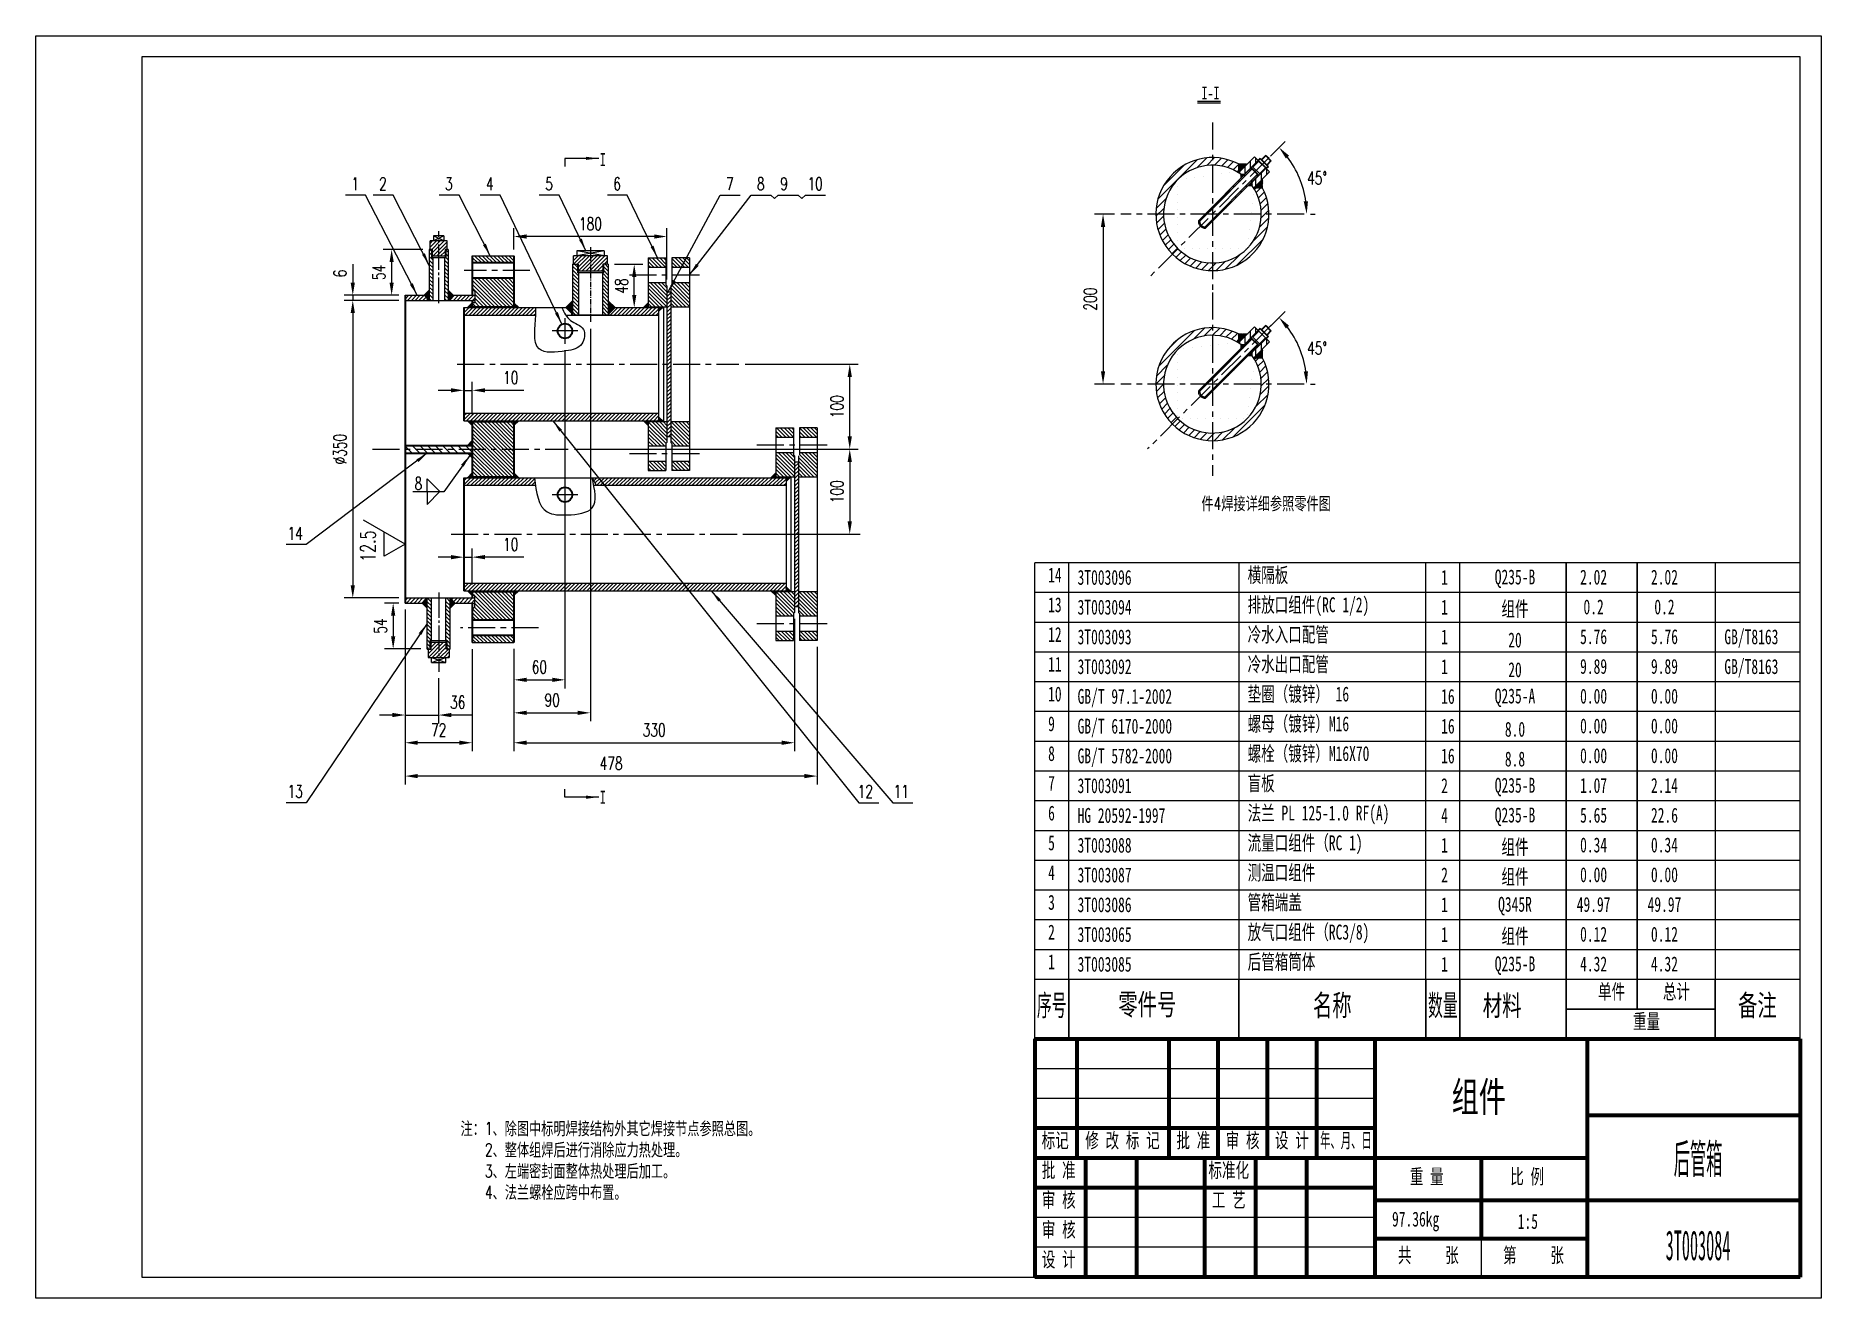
# Model space of a CAD drawing. Header units: millimetres. Extents: x 0 to 2100, y 0 to 1485.
import ezdxf

# ---------------------------------------------------------------- set-up
doc = ezdxf.new("R2010")
doc.units = ezdxf.units.MM
for name, pattern in [('CENTER', [50.8, 31.75, -6.35, 6.35, -6.35]), ('EB_DASH', [6, 3, -3]), ('EB_DASHDOT', [39, 30, -3, 3, -3]), ('PHANTOM2', [31.75, 15.875, -3.175, 3.175, -3.175, 3.175, -3.175])]:
    doc.linetypes.add(name, pattern=pattern)
doc.layers.get('0').update_dxf_attribs({"lineweight": 0})
for name, color, linetype, lineweight in [('1', 3, 'Continuous', 9), ('2', 1, 'CENTER', 9), ('CEN', 1, 'EB_DASHDOT', 15), ('中心线', 1, 'CENTER', 9), ('双点化线', 9, 'PHANTOM2', 9), ('尺寸线', 4, 'Continuous', 9), ('标注线', 4, 'Continuous', 5), ('点划线', 1, 'EB_DASHDOT', 5), ('粗线', 7, 'Continuous', 15), ('细线', 3, 'Continuous', 5), ('虚线', 2, 'EB_DASH', 5)]:
    doc.layers.add(name, color=color, linetype=linetype, lineweight=lineweight)
doc.layers.add('边框', color=7, linetype='Continuous', lineweight=18, plot=False)
doc.styles.get("Standard").update_dxf_attribs({"font": 'romans.shx', "width": 0.7})
doc.styles.add('TextStyle0', font='', dxfattribs={"width": 0.510669})
doc.styles.add('TextStyle1', font='', dxfattribs={"width": 0.510669})
doc.styles.add('UserTxtStyle4', font='', dxfattribs={"width": 0.667})
doc.styles.add('机械', font='', dxfattribs={"width": 0.4})
doc.styles.add('标准', font='', dxfattribs={"width": 0.667})
doc.styles.get('TextStyle0').set_extended_font_data('宋体')
doc.styles.get('TextStyle1').set_extended_font_data('宋体')
doc.styles.get('UserTxtStyle4').set_extended_font_data('宋体')
doc.styles.get('机械').set_extended_font_data('宋体')
doc.styles.get('标准').set_extended_font_data('宋体')
doc.dimstyles.new('副本标准', dxfattribs={"dimscale": 5, "dimtxt": 3, "dimasz": 3, "dimexe": 2, "dimexo": 1.5, "dimgap": 1, "dimtad": 1, "dimtih": 1, "dimtoh": 1, "dimdec": 1, "dimzin": 12, "dimdsep": 46, "dimtxsty": 'Standard', "dimcen": 0, "dimdle": 6, "dimclrd": 256, "dimclre": 256, "dimclrt": 256, "dimadec": 1, "dimazin": 3, "dimtfac": 1, "dimtdec": 1, "dimtmove": 1, "dimatfit": 0, "dimfxl": 0, "dimtolj": 1, "dimarcsym": 0})
doc.dimstyles.new('标准', dxfattribs={"dimscale": 5, "dimtxt": 3, "dimasz": 3, "dimexe": 2, "dimexo": 1.5, "dimgap": 1.5, "dimtad": 1, "dimdec": 1, "dimzin": 12, "dimdsep": 46, "dimtxsty": 'Standard', "dimcen": 0, "dimdle": 6, "dimclrd": 256, "dimclre": 256, "dimclrt": 256, "dimadec": 1, "dimazin": 3, "dimtfac": 1, "dimtdec": 1, "dimtmove": 0, "dimatfit": 0, "dimfxl": 0, "dimtolj": 1, "dimarcsym": 0})
pattern_1 = [(-45, (0, 0), (2.245064, 2.245064), [])]
pattern_2 = [(45, (0, 0), (-4.490128, 4.490128), [])]
pattern_3 = [(90, (0, 0), (-6.35, 2e-15), [])]
pattern_4 = [(180, (0, 0), (-2e-15, -6.35), [])]
pattern_5 = [(315, (0, 0), (2.245064, 2.245064), [])]

msp = doc.modelspace()

# ---------------------------------------------------------------- texts
at = {"layer": '尺寸线', "char_height": 15, "attachment_point": 1}
for s, insert, width in [('{\\fSimSun|b0|i0|c119|p8;I-I}', (1370.94, 1425.03), 57.9833), ('{\\fSimSun|b0|i0|c119|p8;I}', (663.47, 1346.9), 16.4341), ('1', (371.34, 1318.32), 21.1991), ('2', (403.89, 1318.32), 21.1991), ('3', (481.32, 1318.32), 21.1991), ('4', (529.56, 1318.32), 21.1991), ('5', (599.18, 1318.32), 21.1991), ('6', (679.21, 1318.32), 21.1991), ('7', (811.88, 1318.32), 21.1991), ('8', (848.16, 1318.32), 21.1991), ('9', (875.64, 1318.32), 21.1991), ('10', (907.67, 1318.32), 21.1991), ('8', (445.52, 965.84), 21.1991), ('件{4}焊接详细参照零件图', (1370.94, 942.2), 173.9443), ('14', (296.12, 907.03), 21.1991), ('13', (296.12, 603.61), 21.1991), ('{\\fSimSun|b0|i0|c119|p8;I}', (663.47, 596.88), 16.4341), ('12', (966.72, 603.61), 21.1991), ('11', (1008.89, 603.61), 21.1991), ('注：{1}、除图中标明焊接结构外其它焊接节点参照总图。\\P{    2}、整体组焊后进行消除应力热处理。\\P{    3}、左端密封面整体热处理后加工。\\P{    4}、法兰螺栓应跨中布置。', (499.55, 207.17), 472.1098)]:
    msp.add_mtext(s, dxfattribs=dict(at, insert=insert, width=width))
at = {"layer": '尺寸线', "insert": (390.75, 884.69), "char_height": 17.5, "width": 45.5, "attachment_point": 5, "rotation": 90}
msp.add_mtext('12.5', dxfattribs=at)
at = {"layer": '尺寸线', "color": 0, "insert": (1701.75, 356.32), "char_height": 24, "width": 97.6205, "attachment_point": 1}
msp.add_mtext('材料', dxfattribs=at)
at = {"layer": '标注线', "attachment_point": 5}
for s, insert, char_height, width, style in [('组件', (1697.2, 234.97), 35, 126.5818, '标准'), ('后管箱', (1955.06, 162.04), 35, 209.6889, '机械'), ('97.36kg', (1622.94, 90.28), 17.5, 113.742, '标准'), ('1:5', (1754.86, 90.28), 17.5, 43.9664, '标准'), ('3T003084', (1955.06, 62.04), 35, 277.8588, '机械')]:
    msp.add_mtext(s, dxfattribs=dict(at, insert=insert, char_height=char_height, width=width, style=style))
at = {"layer": '粗线'}
for s, insert, char_height, width, attachment_point, style in [('{\\C7;横隔板}', (1425.33, 859.49), 17.5, 96.8818, 1, 'UserTxtStyle4'), ('{\\C7;14}', (1190.69, 859.49), 17.5, 28.2734, 1, 'UserTxtStyle4'), ('{\\C7;3T003096}', (1225.33, 856.68), 17.5, 129.046, 1, 'UserTxtStyle4'), ('{\\C7;1}', (1652.94, 856.68), 17.5, 9.4677, 1, 'UserTxtStyle4'), ('{\\C7;Q235-B}', (1739.76, 835.26), 17.5, 97.4005, 8, 'UserTxtStyle4'), ('{\\C7;2.02}', (1832.22, 839.18), 17.5, 62.6424, 8, 'UserTxtStyle4'), ('{\\C7;2.02}', (1915.55, 839.18), 17.5, 62.6424, 8, 'UserTxtStyle4'), ('{\\C7;13}', (1190.69, 824.49), 17.5, 27.3655, 1, 'UserTxtStyle4'), ('{\\C7;3T003094}', (1225.33, 821.68), 17.5, 129.6944, 1, 'UserTxtStyle4'), ('{\\C7;排放口组件(RC 1/2)}', (1425.33, 824.49), 17.5, 290.1265, 1, 'UserTxtStyle4'), ('{\\C7;1}', (1652.94, 821.68), 17.5, 9.4677, 1, 'UserTxtStyle4'), ('{\\C7;组件}', (1739.76, 800.26), 17.5, 63.2909, 8, 'UserTxtStyle4'), ('{\\C7;0.2}', (1832.22, 804.18), 17.5, 46.1712, 8, 'UserTxtStyle4'), ('{\\C7;0.2}', (1915.55, 804.18), 17.5, 46.1712, 8, 'UserTxtStyle4'), ('{\\C7;12}', (1190.69, 789.49), 17.5, 27.3655, 1, 'UserTxtStyle4'), ('{\\C7;3T003093}', (1225.33, 786.68), 17.5, 128.7866, 1, 'UserTxtStyle4'), ('{\\C7;冷水入口配管}', (1425.33, 789.49), 17.5, 195.8386, 1, 'UserTxtStyle4'), ('{\\C7;1}', (1652.94, 786.68), 17.5, 9.4677, 1, 'UserTxtStyle4'), ('{\\C7;20}', (1739.76, 765.26), 17.5, 29.8297, 8, 'UserTxtStyle4'), ('{\\C7;5.76}', (1832.22, 769.18), 17.5, 62.6424, 8, 'UserTxtStyle4'), ('{\\C7;5.76}', (1915.55, 769.18), 17.5, 62.6424, 8, 'UserTxtStyle4'), ('{\\C7;GB/T8163}', (2017.79, 765), 17.5, 129.8241, 8, 'UserTxtStyle4'), ('{\\C7;冷水出口配管}', (1425.33, 754.49), 17.5, 195.8386, 1, 'UserTxtStyle4'), ('{\\C7;11}', (1190.69, 754.49), 17.5, 26.0686, 1, 'UserTxtStyle4'), ('{\\C7;3T003092}', (1225.33, 751.68), 17.5, 128.7866, 1, 'UserTxtStyle4'), ('{\\C7;1}', (1652.94, 751.68), 17.5, 9.4677, 1, 'UserTxtStyle4'), ('{\\C7;20}', (1739.76, 730.26), 17.5, 29.8297, 8, 'UserTxtStyle4'), ('{\\C7;9.89}', (1832.22, 734.18), 17.5, 63.1612, 8, 'UserTxtStyle4'), ('{\\C7;9.89}', (1915.55, 734.18), 17.5, 63.1612, 8, 'UserTxtStyle4'), ('{\\C7;GB/T8163}', (2017.79, 730), 17.5, 129.8241, 8, 'UserTxtStyle4'), ('{\\C7;10}', (1190.69, 719.49), 17.5, 27.7546, 1, 'UserTxtStyle4'), ('{\\C7;GB/T 97.1-2002}', (1225.33, 716.68), 17.5, 229.4295, 1, 'UserTxtStyle4'), ('{\\C7;垫圈（镀锌） 16}', (1425.33, 719.49), 17.5, 245.6413, 1, 'UserTxtStyle4'), ('{\\C7;16}', (1652.94, 716.68), 17.5, 27.6249, 1, 'UserTxtStyle4'), ('{\\C7;Q235-A}', (1739.76, 695.26), 17.5, 97.9193, 8, 'UserTxtStyle4'), ('{\\C7;0.00}', (1832.22, 699.18), 17.5, 63.1612, 8, 'UserTxtStyle4'), ('{\\C7;0.00}', (1915.55, 699.18), 17.5, 63.1612, 8, 'UserTxtStyle4'), ('{\\C7;9}', (1190.69, 684.49), 17.5, 13.3585, 1, 'UserTxtStyle4'), ('{\\C7;GB/T 6170-2000}', (1225.33, 681.68), 17.5, 229.8186, 1, 'UserTxtStyle4'), ('{\\C7;螺母（镀锌）M16}', (1425.33, 684.49), 17.5, 245.5116, 1, 'UserTxtStyle4'), ('{\\C7;16}', (1652.94, 681.68), 17.5, 27.6249, 1, 'UserTxtStyle4'), ('{\\C7;8.0}', (1739.76, 660.26), 17.5, 46.69, 8, 'UserTxtStyle4'), ('{\\C7;0.00}', (1832.22, 664.18), 17.5, 63.1612, 8, 'UserTxtStyle4'), ('{\\C7;0.00}', (1915.55, 664.18), 17.5, 63.1612, 8, 'UserTxtStyle4'), ('{\\C7;螺栓（镀锌）M16X70}', (1425.33, 649.49), 17.5, 295.4439, 1, 'UserTxtStyle4'), ('{\\C7;8}', (1190.69, 649.49), 17.5, 13.2288, 1, 'UserTxtStyle4'), ('{\\C7;GB/T 5782-2000}', (1225.33, 646.68), 17.5, 229.8186, 1, 'UserTxtStyle4'), ('{\\C7;16}', (1652.94, 646.68), 17.5, 27.6249, 1, 'UserTxtStyle4'), ('{\\C7;8.8}', (1739.76, 625.26), 17.5, 46.4306, 8, 'UserTxtStyle4'), ('{\\C7;0.00}', (1832.22, 629.18), 17.5, 63.1612, 8, 'UserTxtStyle4'), ('{\\C7;0.00}', (1915.55, 629.18), 17.5, 63.1612, 8, 'UserTxtStyle4'), ('{\\C7;7}', (1190.69, 614.49), 17.5, 12.5804, 1, 'UserTxtStyle4'), ('{\\C7;3T003091}', (1225.33, 611.68), 17.5, 127.4896, 1, 'UserTxtStyle4'), ('{\\C7;盲板}', (1425.33, 614.49), 17.5, 63.4206, 1, 'UserTxtStyle4'), ('{\\C7;2}', (1652.94, 611.68), 17.5, 12.8398, 1, 'UserTxtStyle4'), ('{\\C7;Q235-B}', (1739.76, 590.26), 17.5, 97.4005, 8, 'UserTxtStyle4'), ('{\\C7;1.07}', (1832.22, 594.18), 17.5, 60.697, 8, 'UserTxtStyle4'), ('{\\C7;2.14}', (1915.55, 594.18), 17.5, 63.5503, 8, 'UserTxtStyle4'), ('{\\C7;6}', (1190.69, 579.49), 17.5, 13.2288, 1, 'UserTxtStyle4'), ('{\\C7;HG 20592-1997}', (1225.33, 576.68), 17.5, 213.3474, 1, 'UserTxtStyle4'), ('{\\C7;法兰 PL 125-1.0 RF(A)}', (1425.33, 579.49), 17.5, 339.7994, 1, 'UserTxtStyle4'), ('{\\C7;4}', (1652.94, 576.68), 17.5, 14.2664, 1, 'UserTxtStyle4'), ('{\\C7;Q235-B}', (1739.76, 555.26), 17.5, 97.4005, 8, 'UserTxtStyle4'), ('{\\C7;5.65}', (1832.22, 559.18), 17.5, 62.383, 8, 'UserTxtStyle4'), ('{\\C7;22.6}', (1915.55, 559.18), 17.5, 62.9018, 8, 'UserTxtStyle4'), ('{\\C7;流量口组件（RC 1)}', (1425.33, 544.49), 17.5, 273.3959, 1, 'UserTxtStyle4'), ('{\\C7;5}', (1190.69, 544.49), 17.5, 12.5804, 1, 'UserTxtStyle4'), ('{\\C7;3T003088}', (1225.33, 541.68), 17.5, 128.9163, 1, 'UserTxtStyle4'), ('{\\C7;1}', (1652.94, 541.68), 17.5, 9.4677, 1, 'UserTxtStyle4'), ('{\\C7;组件}', (1739.76, 520.26), 17.5, 63.2909, 8, 'UserTxtStyle4'), ('{\\C7;0.34}', (1832.22, 524.18), 17.5, 63.68, 8, 'UserTxtStyle4'), ('{\\C7;0.34}', (1915.55, 524.18), 17.5, 63.68, 8, 'UserTxtStyle4'), ('{\\C7;4}', (1190.69, 509.49), 17.5, 14.2664, 1, 'UserTxtStyle4'), ('{\\C7;3T003087}', (1225.33, 506.68), 17.5, 128.9163, 1, 'UserTxtStyle4'), ('{\\C7;测温口组件}', (1425.33, 509.49), 17.5, 163.1556, 1, 'UserTxtStyle4'), ('{\\C7;2}', (1652.94, 506.68), 17.5, 12.8398, 1, 'UserTxtStyle4'), ('{\\C7;组件}', (1739.76, 485.26), 17.5, 63.2909, 8, 'UserTxtStyle4'), ('{\\C7;0.00}', (1832.22, 489.18), 17.5, 63.1612, 8, 'UserTxtStyle4'), ('{\\C7;0.00}', (1915.55, 489.18), 17.5, 63.1612, 8, 'UserTxtStyle4'), ('{\\C7;3}', (1190.69, 474.49), 17.5, 12.5804, 1, 'UserTxtStyle4'), ('{\\C7;3T003086}', (1225.33, 471.68), 17.5, 129.046, 1, 'UserTxtStyle4'), ('{\\C7;管箱端盖}', (1425.33, 474.49), 17.5, 129.3054, 1, 'UserTxtStyle4'), ('{\\C7;1}', (1652.94, 471.68), 17.5, 9.4677, 1, 'UserTxtStyle4'), ('{\\C7;Q345R}', (1739.76, 450.26), 17.5, 81.3184, 8, 'UserTxtStyle4'), ('{\\C7;49.97}', (1832.22, 454.18), 17.5, 79.8918, 8, 'UserTxtStyle4'), ('{\\C7;49.97}', (1915.55, 454.18), 17.5, 79.8918, 8, 'UserTxtStyle4'), ('{\\C7;放气口组件（RC3/8)}', (1425.33, 439.49), 17.5, 290.1265, 1, 'UserTxtStyle4'), ('{\\C7;2}', (1190.69, 439.49), 17.5, 12.8398, 1, 'UserTxtStyle4'), ('{\\C7;3T003065}', (1225.33, 436.68), 17.5, 128.7866, 1, 'UserTxtStyle4'), ('{\\C7;1}', (1652.94, 436.68), 17.5, 9.4677, 1, 'UserTxtStyle4'), ('{\\C7;组件}', (1739.76, 415.26), 17.5, 63.2909, 8, 'UserTxtStyle4'), ('{\\C7;0.12}', (1832.22, 419.18), 17.5, 62.7721, 8, 'UserTxtStyle4'), ('{\\C7;0.12}', (1915.55, 419.18), 17.5, 62.7721, 8, 'UserTxtStyle4'), ('{\\C7;1}', (1190.69, 404.49), 17.5, 9.4677, 1, 'UserTxtStyle4'), ('{\\C7;3T003085}', (1225.33, 401.68), 17.5, 128.7866, 1, 'UserTxtStyle4'), ('{\\C7;后管箱筒体}', (1425.33, 404.49), 17.5, 163.0259, 1, 'UserTxtStyle4'), ('{\\C7;1}', (1652.94, 401.68), 17.5, 9.4677, 1, 'UserTxtStyle4'), ('{\\C7;Q235-B}', (1739.76, 380.26), 17.5, 97.4005, 8, 'UserTxtStyle4'), ('{\\C7;4.32}', (1832.22, 384.18), 17.5, 63.1612, 8, 'UserTxtStyle4'), ('{\\C7;4.32}', (1915.55, 384.18), 17.5, 63.1612, 8, 'UserTxtStyle4'), ('{\\C7;零件号}', (1273.26, 358.17), 25, 137.2908, 1, 'UserTxtStyle4'), ('{\\C7;单件}', (1837.45, 369.49), 17.5, 63.4206, 1, 'UserTxtStyle4'), ('{\\C7;总计}', (1913.74, 369.49), 17.5, 63.2909, 1, 'UserTxtStyle4'), ('{\\C7;重量}', (1878.58, 334.49), 17.5, 63.68, 1, 'UserTxtStyle4'), ('标记', (1183.13, 194.49), 17.5, 63.4206, 1, 'UserTxtStyle4'), ('修 改 标 记', (1234.42, 194.49), 17.5, 179.7565, 1, 'UserTxtStyle4'), ('批 准', (1341.63, 194.49), 17.5, 80.2809, 1, 'UserTxtStyle4'), ('审 核', (1399.55, 194.49), 17.5, 78.7245, 1, 'UserTxtStyle4'), ('设 计', (1457.47, 194.49), 17.5, 79.7621, 1, 'UserTxtStyle4'), ('年、月、日', (1510.49, 194.49), 17.5, 121.44, 1, 'TextStyle1'), ('批 准', (1183.26, 159.49), 17.5, 80.2809, 1, 'UserTxtStyle4'), ('标准化', (1379.26, 159.49), 17.5, 96.7521, 1, 'UserTxtStyle4'), ('重 量', (1616.06, 151.99), 17.5, 80.2809, 1, 'UserTxtStyle4'), ('比 例', (1734.2, 151.99), 17.5, 75.3525, 1, 'UserTxtStyle4'), ('审 核', (1183.26, 124.49), 17.5, 78.7245, 1, 'UserTxtStyle4'), ('工 艺', (1383.26, 124.49), 17.5, 79.2433, 1, 'UserTxtStyle4'), ('审 核', (1183.26, 89.49), 17.5, 78.7245, 1, 'UserTxtStyle4'), ('设 计', (1183.26, 54.49), 17.5, 79.7621, 1, 'UserTxtStyle4'), ('共     张', (1602.05, 59.49), 17.5, 146.8141, 1, 'UserTxtStyle4'), ('第     张', (1725.74, 59.49), 17.5, 146.6844, 1, 'UserTxtStyle4')]:
    msp.add_mtext(s, dxfattribs=dict(at, insert=insert, char_height=char_height, width=width, attachment_point=attachment_point, style=style))
at = {"layer": '粗线', "color": 0, "linetype": 'Continuous', "lineweight": 25, "char_height": 25, "attachment_point": 1}
for s, insert, width, style in [('序号', (1177.5, 357.13), 69.0822, 'TextStyle0'), ('名称', (1502.14, 357.13), 90.045, 'UserTxtStyle4'), ('数量', (1637.5, 357.13), 69.5078, 'TextStyle1'), ('备注', (2002.14, 357.13), 90.045, 'UserTxtStyle4')]:
    msp.add_mtext(s, dxfattribs=dict(at, insert=insert, width=width, style=style))

# ---------------------------------------------------------------- blocks, each defined once
blk = doc.blocks.new('*X41')
at = {"layer": '尺寸线', "linetype": 'Continuous'}
blk.add_hatch(color=256, dxfattribs=at).paths.add_polyline_path([(448.7, 1179.7), (440.1, 1192.1), (443.5, 1193.9)], flags=0)
for p, q in [((387.9, 1297.6), (364.5, 1297.6)), ((448.7, 1179.7), (387.9, 1297.6))]:
    blk.add_line(p, q, dxfattribs=at)
at = {"layer": '尺寸线'}
blk.add_line((364.5, 1297.6), (364.5, 1297.6), dxfattribs=at)
blk = doc.blocks.new('*X42')
at = {"layer": '尺寸线', "linetype": 'Continuous'}
blk.add_hatch(color=256, dxfattribs=at).paths.add_polyline_path([(462.9, 1214.9), (454.4, 1227.4), (457.7, 1229.1)], flags=0)
for p, q in [((420.5, 1297.6), (397, 1297.6)), ((462.9, 1214.9), (420.5, 1297.6))]:
    blk.add_line(p, q, dxfattribs=at)
at = {"layer": '尺寸线'}
blk.add_line((397, 1297.6), (397, 1297.6), dxfattribs=at)
blk = doc.blocks.new('*X43')
at = {"layer": '尺寸线', "linetype": 'Continuous'}
blk.add_hatch(color=256, dxfattribs=at).paths.add_polyline_path([(534.6, 1226.2), (526, 1238.7), (529.4, 1240.4)], flags=0)
for p, q in [((497.9, 1297.6), (474.5, 1297.6)), ((534.6, 1226.2), (497.9, 1297.6))]:
    blk.add_line(p, q, dxfattribs=at)
at = {"layer": '尺寸线'}
blk.add_line((474.5, 1297.6), (474.5, 1297.6), dxfattribs=at)
blk = doc.blocks.new('*X44')
at = {"layer": '尺寸线', "linetype": 'Continuous'}
blk.add_hatch(color=256, dxfattribs=at).paths.add_polyline_path([(618.9, 1145.6), (610.7, 1158.3), (614.1, 1159.9)], flags=0)
for p, q in [((546.1, 1297.6), (522.7, 1297.6)), ((618.9, 1145.6), (546.1, 1297.6))]:
    blk.add_line(p, q, dxfattribs=at)
at = {"layer": '尺寸线'}
blk.add_line((522.7, 1297.6), (522.7, 1297.6), dxfattribs=at)
blk = doc.blocks.new('*X45')
at = {"layer": '尺寸线', "linetype": 'Continuous'}
blk.add_hatch(color=256, dxfattribs=at).paths.add_polyline_path([(647.1, 1232.1), (639, 1244.8), (642.3, 1246.4)], flags=0)
for p, q in [((615.8, 1297.6), (592.3, 1297.6)), ((647.1, 1232.1), (615.8, 1297.6))]:
    blk.add_line(p, q, dxfattribs=at)
at = {"layer": '尺寸线'}
blk.add_line((592.3, 1297.6), (592.3, 1297.6), dxfattribs=at)
blk = doc.blocks.new('*X46')
at = {"layer": '尺寸线', "linetype": 'Continuous'}
blk.add_hatch(color=256, dxfattribs=at).paths.add_polyline_path([(731.4, 1223.7), (723.2, 1236.4), (726.6, 1238)], flags=0)
for p, q in [((695.8, 1297.6), (672.4, 1297.6)), ((731.4, 1223.7), (695.8, 1297.6))]:
    blk.add_line(p, q, dxfattribs=at)
at = {"layer": '尺寸线'}
blk.add_line((672.4, 1297.6), (672.4, 1297.6), dxfattribs=at)
blk = doc.blocks.new('*X47')
at = {"layer": '尺寸线', "linetype": 'Continuous'}
blk.add_hatch(color=256, dxfattribs=at).paths.add_polyline_path([(743.9, 1183.7), (749.4, 1197.8), (752.7, 1196)], flags=0)
for p, q in [((743.9, 1183.7), (805, 1297.6)), ((805, 1297.6), (828.5, 1297.6))]:
    blk.add_line(p, q, dxfattribs=at)
at = {"layer": '尺寸线'}
blk.add_line((828.5, 1297.6), (828.5, 1297.6), dxfattribs=at)
blk = doc.blocks.new('*X48')
at = {"layer": '尺寸线', "linetype": 'ByBlock'}
for points in [[(957.4, 1098.7), (959.9, 1083.7), (954.9, 1083.7)], [(957.4, 998.7), (959.9, 1013.7), (954.9, 1013.7)]]:
    blk.add_hatch(color=256, dxfattribs=at).paths.add_polyline_path(points, flags=0)
for p, q in [((834.5, 1098.7), (967.4, 1098.7)), ((633.7, 998.7), (967.4, 998.7))]:
    blk.add_line(p, q, dxfattribs=at)
at = {"layer": '尺寸线', "linetype": 'ByBlock', "lineweight": -2}
blk.add_line((957.4, 1013.7), (957.4, 1083.7), dxfattribs=at)
at = {"layer": '尺寸线', "linetype": 'ByBlock', "insert": (942.4, 1048.7), "char_height": 15, "width": 36, "attachment_point": 5, "rotation": 90}
blk.add_mtext('100', dxfattribs=at)
blk = doc.blocks.new('*X49')
at = {"layer": '尺寸线', "linetype": 'ByBlock'}
for points in [[(957.4, 998.7), (954.9, 983.7), (959.9, 983.7)], [(957.4, 898.7), (954.9, 913.7), (959.9, 913.7)]]:
    blk.add_hatch(color=256, dxfattribs=at).paths.add_polyline_path(points, flags=0)
for p, q in [((633.7, 998.7), (967.4, 998.7)), ((834.5, 898.7), (967.4, 898.7))]:
    blk.add_line(p, q, dxfattribs=at)
at = {"layer": '尺寸线', "linetype": 'ByBlock', "lineweight": -2}
blk.add_line((957.4, 983.7), (957.4, 913.7), dxfattribs=at)
at = {"layer": '尺寸线', "linetype": 'ByBlock', "insert": (942.4, 948.7), "char_height": 15, "width": 36, "attachment_point": 5, "rotation": 90}
blk.add_mtext('100', dxfattribs=at)
blk = doc.blocks.new('*X50')
at = {"layer": '尺寸线', "linetype": 'ByBlock'}
for points in [[(434.4, 686), (419.4, 683.5), (419.4, 688.5)], [(473.9, 686), (488.9, 683.5), (488.9, 688.5)]]:
    blk.add_hatch(color=256, dxfattribs=at).paths.add_polyline_path(points, flags=0)
at = {"layer": '尺寸线', "linetype": 'ByBlock', "lineweight": -2}
for p, q in [((434.4, 817.7), (434.4, 817.7)), ((419.4, 686), (404.4, 686)), ((434.4, 686), (473.9, 686)), ((512.4, 686), (488.9, 686))]:
    blk.add_line(p, q, dxfattribs=at)
at = {"layer": '尺寸线', "linetype": 'ByBlock'}
for p, q in [((434.4, 810.2), (434.4, 676)), ((473.9, 729.2), (473.9, 676))]:
    blk.add_line(p, q, dxfattribs=at)
at = {"layer": '尺寸线', "linetype": 'ByBlock', "insert": (496.4, 701), "char_height": 15, "width": 24, "attachment_point": 5}
blk.add_mtext('36', dxfattribs=at)
blk = doc.blocks.new('*X51')
at = {"layer": '尺寸线'}
for points in [[(449.4, 655.9), (449.4, 650.9), (434.4, 653.4)], [(498.4, 655.9), (498.4, 650.9), (513.4, 653.4)]]:
    blk.add_hatch(color=256, dxfattribs=at).paths.add_polyline_path(points, flags=0)
for p, q in [((434.4, 810.2), (434.4, 643.4)), ((513.4, 763.6), (513.4, 643.4))]:
    blk.add_line(p, q, dxfattribs=at)
at = {"layer": '尺寸线', "lineweight": -2}
blk.add_line((498.4, 653.4), (449.4, 653.4), dxfattribs=at)
at = {"layer": '尺寸线', "insert": (473.9, 668.4), "char_height": 15, "width": 25.5, "attachment_point": 5}
blk.add_mtext('72', dxfattribs=at)
blk = doc.blocks.new('*X52')
at = {"layer": '尺寸线', "linetype": 'ByBlock'}
for points in [[(562.4, 727.4), (577.4, 724.9), (577.4, 729.9)], [(622.4, 727.4), (607.4, 724.9), (607.4, 729.9)]]:
    blk.add_hatch(color=256, dxfattribs=at).paths.add_polyline_path(points, flags=0)
for p, q in [((622.4, 1115.1), (622.4, 717.4)), ((562.4, 762.9), (562.4, 717.4))]:
    blk.add_line(p, q, dxfattribs=at)
at = {"layer": '尺寸线', "linetype": 'ByBlock', "lineweight": -2}
blk.add_line((577.4, 727.4), (607.4, 727.4), dxfattribs=at)
at = {"layer": '尺寸线', "linetype": 'ByBlock', "insert": (592.4, 742.4), "char_height": 15, "width": 25.5, "attachment_point": 5}
blk.add_mtext('60', dxfattribs=at)
blk = doc.blocks.new('*X53')
at = {"layer": '尺寸线', "linetype": 'ByBlock'}
for points in [[(562.4, 688.6), (577.4, 686.1), (577.4, 691.1)], [(652.4, 688.6), (637.4, 686.1), (637.4, 691.1)]]:
    blk.add_hatch(color=256, dxfattribs=at).paths.add_polyline_path(points, flags=0)
for p, q in [((652.4, 1140.2), (652.4, 678.6)), ((562.4, 763.7), (562.4, 678.6))]:
    blk.add_line(p, q, dxfattribs=at)
at = {"layer": '尺寸线', "linetype": 'ByBlock', "lineweight": -2}
blk.add_line((577.4, 688.6), (637.4, 688.6), dxfattribs=at)
at = {"layer": '尺寸线', "linetype": 'ByBlock', "insert": (607.4, 703.6), "char_height": 15, "width": 25.5, "attachment_point": 5}
blk.add_mtext('90', dxfattribs=at)
blk = doc.blocks.new('*X54')
at = {"layer": '尺寸线', "linetype": 'Continuous'}
blk.add_hatch(color=256, dxfattribs=at).paths.add_polyline_path([(794.4, 832.2), (805.6, 822), (802.8, 819.6)], flags=0)
for p, q in [((794.4, 832.2), (1008.1, 582.9)), ((1008.1, 582.9), (1031.5, 582.9))]:
    blk.add_line(p, q, dxfattribs=at)
at = {"layer": '尺寸线'}
blk.add_line((1031.5, 582.9), (1031.5, 582.9), dxfattribs=at)
blk = doc.blocks.new('*X55')
at = {"layer": '尺寸线', "linetype": 'Continuous'}
blk.add_hatch(color=256, dxfattribs=at).paths.add_polyline_path([(460.4, 793.7), (453.6, 780.2), (450.5, 782.3)], flags=0)
for p, q in [((460.4, 793.7), (318.2, 582.9)), ((318.2, 582.9), (294.7, 582.9))]:
    blk.add_line(p, q, dxfattribs=at)
at = {"layer": '尺寸线'}
blk.add_line((294.7, 582.9), (294.7, 582.9), dxfattribs=at)
blk = doc.blocks.new('*X56')
at = {"layer": '尺寸线', "linetype": 'Continuous'}
blk.add_hatch(color=256, dxfattribs=at).paths.add_polyline_path([(460.8, 994.2), (450, 983.6), (447.7, 986.6)], flags=0)
for p, q in [((460.8, 994.2), (318.2, 886.4)), ((318.2, 886.4), (294.7, 886.4))]:
    blk.add_line(p, q, dxfattribs=at)
at = {"layer": '尺寸线'}
blk.add_line((294.7, 886.4), (294.7, 886.4), dxfattribs=at)
blk = doc.blocks.new('*X57')
at = {"layer": '尺寸线', "linetype": 'Continuous'}
blk.add_hatch(color=256, dxfattribs=at).paths.add_polyline_path([(768.9, 1203.7), (776.6, 1216.7), (779.6, 1214.4)], flags=0)
for p, q in [((768.9, 1203.7), (841.3, 1297.6)), ((841.3, 1297.6), (864.7, 1297.6))]:
    blk.add_line(p, q, dxfattribs=at)
at = {"layer": '尺寸线'}
blk.add_line((864.7, 1297.6), (864.7, 1297.6), dxfattribs=at)
blk = doc.blocks.new('*X58')
at = {"layer": '尺寸线', "linetype": 'Continuous'}
blk.add_hatch(color=256, dxfattribs=at).paths.add_polyline_path([(608.1, 1032.2), (619, 1021.6), (616, 1019.3)], flags=0)
for p, q in [((608.1, 1032.2), (968.2, 582.9)), ((968.2, 582.9), (991.7, 582.9))]:
    blk.add_line(p, q, dxfattribs=at)
at = {"layer": '尺寸线'}
blk.add_line((991.7, 582.9), (991.7, 582.9), dxfattribs=at)
blk = doc.blocks.new('*X59')
at = {"layer": '尺寸线', "linetype": 'ByBlock'}
for points in [[(503.4, 1067.9), (488.4, 1065.4), (488.4, 1070.4)], [(513.4, 1067.9), (528.4, 1065.4), (528.4, 1070.4)]]:
    blk.add_hatch(color=256, dxfattribs=at).paths.add_polyline_path(points, flags=0)
at = {"layer": '尺寸线', "linetype": 'ByBlock', "lineweight": -2}
for p, q in [((503.4, 1073.9), (503.4, 1073.9)), ((488.4, 1067.9), (473.4, 1067.9)), ((503.4, 1067.9), (513.4, 1067.9)), ((573.9, 1067.9), (528.4, 1067.9))]:
    blk.add_line(p, q, dxfattribs=at)
at = {"layer": '尺寸线', "linetype": 'ByBlock'}
for p, q in [((513.4, 1039.7), (513.4, 1077.9)), ((503.4, 1066.4), (503.4, 1057.9))]:
    blk.add_line(p, q, dxfattribs=at)
at = {"layer": '尺寸线', "linetype": 'ByBlock', "insert": (558.7, 1082.9), "char_height": 15, "width": 21, "attachment_point": 5}
blk.add_mtext('10', dxfattribs=at)
blk = doc.blocks.new('*X60')
at = {"layer": '尺寸线', "linetype": 'ByBlock'}
for points in [[(503.4, 871.7), (488.4, 869.2), (488.4, 874.2)], [(513.4, 871.7), (528.4, 869.2), (528.4, 874.2)]]:
    blk.add_hatch(color=256, dxfattribs=at).paths.add_polyline_path(points, flags=0)
at = {"layer": '尺寸线', "linetype": 'ByBlock', "lineweight": -2}
for p, q in [((488.4, 871.7), (473.4, 871.7)), ((503.4, 871.7), (513.4, 871.7)), ((573.9, 871.7), (528.4, 871.7)), ((503.4, 832.2), (503.4, 832.2))]:
    blk.add_line(p, q, dxfattribs=at)
at = {"layer": '尺寸线', "linetype": 'ByBlock'}
for p, q in [((503.4, 839.7), (503.4, 881.7)), ((513.4, 839.7), (513.4, 881.7))]:
    blk.add_line(p, q, dxfattribs=at)
at = {"layer": '尺寸线', "linetype": 'ByBlock', "insert": (558.7, 886.7), "char_height": 15, "width": 21, "attachment_point": 5}
blk.add_mtext('10', dxfattribs=at)
blk = doc.blocks.new('*X61')
at = {"layer": '尺寸线', "linetype": 'ByBlock'}
for points in [[(372.9, 1173.7), (370.4, 1158.7), (375.4, 1158.7)], [(372.9, 823.7), (370.4, 838.7), (375.4, 838.7)]]:
    blk.add_hatch(color=256, dxfattribs=at).paths.add_polyline_path(points, flags=0)
for p, q in [((426.9, 1173.7), (362.9, 1173.7)), ((426.9, 823.7), (362.9, 823.7))]:
    blk.add_line(p, q, dxfattribs=at)
at = {"layer": '尺寸线', "linetype": 'ByBlock', "lineweight": -2}
blk.add_line((372.9, 1158.7), (372.9, 838.7), dxfattribs=at)
at = {"layer": '尺寸线', "linetype": 'ByBlock', "insert": (357.9, 998.7), "char_height": 15, "width": 58.5, "attachment_point": 5, "rotation": 90}
blk.add_mtext('%%C350', dxfattribs=at)
blk = doc.blocks.new('*X62')
at = {"layer": '尺寸线', "linetype": 'ByBlock'}
for points in [[(372.9, 1179.7), (370.4, 1194.7), (375.4, 1194.7)], [(372.9, 1173.7), (370.4, 1158.7), (375.4, 1158.7)]]:
    blk.add_hatch(color=256, dxfattribs=at).paths.add_polyline_path(points, flags=0)
at = {"layer": '尺寸线', "linetype": 'ByBlock', "lineweight": -2}
for p, q in [((372.9, 1216.2), (372.9, 1194.7)), ((372.9, 1179.7), (372.9, 1173.7)), ((434.4, 1179.7), (434.4, 1179.7)), ((372.9, 1158.7), (372.9, 1143.7))]:
    blk.add_line(p, q, dxfattribs=at)
at = {"layer": '尺寸线', "linetype": 'ByBlock'}
for p, q in [((426.9, 1179.7), (362.9, 1179.7)), ((426.9, 1173.7), (362.9, 1173.7))]:
    blk.add_line(p, q, dxfattribs=at)
at = {"layer": '尺寸线', "linetype": 'ByBlock', "insert": (357.9, 1205.4), "char_height": 15, "width": 30, "attachment_point": 5, "rotation": 90}
blk.add_mtext('6', dxfattribs=at)
blk = doc.blocks.new('*X63')
at = {"layer": '尺寸线', "linetype": 'ByBlock'}
for points in [[(562.4, 1248.8), (577.4, 1251.3), (577.4, 1246.3)], [(742.4, 1248.8), (727.4, 1251.3), (727.4, 1246.3)]]:
    blk.add_hatch(color=256, dxfattribs=at).paths.add_polyline_path(points, flags=0)
for p, q in [((562.4, 1233.7), (562.4, 1258.8)), ((742.4, 1198.4), (742.4, 1258.8))]:
    blk.add_line(p, q, dxfattribs=at)
at = {"layer": '尺寸线', "linetype": 'ByBlock', "lineweight": -2}
blk.add_line((727.4, 1248.8), (577.4, 1248.8), dxfattribs=at)
at = {"layer": '尺寸线', "linetype": 'ByBlock', "insert": (652.4, 1263.8), "char_height": 15, "width": 36, "attachment_point": 5}
blk.add_mtext('180', dxfattribs=at)
blk = doc.blocks.new('*X64')
at = {"layer": '尺寸线', "linetype": 'ByBlock'}
for points in [[(703.9, 1216.2), (706.4, 1201.2), (701.4, 1201.2)], [(703.9, 1165.2), (706.4, 1180.2), (701.4, 1180.2)]]:
    blk.add_hatch(color=256, dxfattribs=at).paths.add_polyline_path(points, flags=0)
for p, q in [((680.9, 1216.2), (713.9, 1216.2)), ((688.9, 1165.2), (713.9, 1165.2))]:
    blk.add_line(p, q, dxfattribs=at)
at = {"layer": '尺寸线', "linetype": 'ByBlock', "lineweight": -2}
blk.add_line((703.9, 1180.2), (703.9, 1201.2), dxfattribs=at)
at = {"layer": '尺寸线', "linetype": 'ByBlock', "insert": (688.9, 1190.7), "char_height": 15, "width": 30, "attachment_point": 5, "rotation": 90}
blk.add_mtext('48', dxfattribs=at)
blk = doc.blocks.new('*X65')
at = {"layer": '尺寸线', "linetype": 'ByBlock'}
for points in [[(562.4, 653.4), (577.4, 650.9), (577.4, 655.9)], [(892.4, 653.4), (877.4, 650.9), (877.4, 655.9)]]:
    blk.add_hatch(color=256, dxfattribs=at).paths.add_polyline_path(points, flags=0)
for p, q in [((892.4, 799), (892.4, 643.4)), ((562.4, 763.7), (562.4, 643.4))]:
    blk.add_line(p, q, dxfattribs=at)
at = {"layer": '尺寸线', "linetype": 'ByBlock', "lineweight": -2}
blk.add_line((577.4, 653.4), (877.4, 653.4), dxfattribs=at)
at = {"layer": '尺寸线', "linetype": 'ByBlock', "insert": (727.4, 668.4), "char_height": 15, "width": 37.5, "attachment_point": 5}
blk.add_mtext('330', dxfattribs=at)
blk = doc.blocks.new('*X66')
at = {"layer": '尺寸线', "linetype": 'Continuous'}
blk.add_hatch(color=256, dxfattribs=at).paths.add_polyline_path([(662.1, 589.4), (647.1, 587.5), (647.1, 591.3)], flags=0)
for p, q in [((622.4, 589.4), (622.4, 599)), ((662.1, 589.4), (622.4, 589.4))]:
    blk.add_line(p, q, dxfattribs=at)
at = {"layer": '尺寸线'}
blk.add_line((622.4, 599), (622.4, 599), dxfattribs=at)
blk = doc.blocks.new('*X67')
at = {"layer": '尺寸线', "linetype": 'Continuous'}
blk.add_hatch(color=256, dxfattribs=at).paths.add_polyline_path([(662.1, 1340.7), (647.1, 1338.9), (647.1, 1342.6)], flags=0)
for p, q in [((662.1, 1340.7), (622.4, 1340.7)), ((622.4, 1340.7), (622.4, 1331.1))]:
    blk.add_line(p, q, dxfattribs=at)
at = {"layer": '尺寸线'}
blk.add_line((622.4, 1331.1), (622.4, 1331.1), dxfattribs=at)
blk = doc.blocks.new('*X68')
at = {"layer": '尺寸线', "linetype": 'Continuous'}
blk.add_hatch(color=256, dxfattribs=at).paths.add_polyline_path([(510.5, 991.4), (503.3, 978.1), (500.2, 980.3)], flags=0)
for p, q in [((510.5, 991.4), (479.8, 948.7)), ((479.8, 948.7), (443.6, 948.7))]:
    blk.add_line(p, q, dxfattribs=at)
at = {"layer": '尺寸线'}
blk.add_line((443.6, 948.7), (443.6, 948.7), dxfattribs=at)
blk = doc.blocks.new('*X69')
at = {"layer": '尺寸线'}
for points in [[(1470.3, 1340.6), (1474.1, 1343.9), (1462.3, 1353.6)], [(1496.3, 1290.3), (1491.3, 1290), (1494.8, 1275.2)]]:
    blk.add_hatch(color=256, dxfattribs=at).paths.add_polyline_path(points, flags=0)
for p, q in [((1452.3, 1343.5), (1469.4, 1360.6)), ((1499.1, 1275.2), (1504.8, 1275.2))]:
    blk.add_line(p, q, dxfattribs=at)
at = {"layer": '尺寸线', "lineweight": -2}
blk.add_arc((1383.9, 1275.2), 110.9, 7.759, 37.241, dxfattribs=at)
at = {"layer": '尺寸线', "insert": (1507, 1317.6), "char_height": 15, "width": 34.5, "attachment_point": 5}
blk.add_mtext('45%%D', dxfattribs=at)
blk = doc.blocks.new('*X70')
at = {"layer": '尺寸线'}
for points in [[(1470.3, 1140.6), (1474.1, 1143.9), (1462.3, 1153.6)], [(1496.3, 1090.3), (1491.3, 1090), (1494.8, 1075.2)]]:
    blk.add_hatch(color=256, dxfattribs=at).paths.add_polyline_path(points, flags=0)
for p, q in [((1452.3, 1143.5), (1469.4, 1160.6)), ((1499.1, 1075.2), (1504.8, 1075.2))]:
    blk.add_line(p, q, dxfattribs=at)
at = {"layer": '尺寸线', "lineweight": -2}
blk.add_arc((1383.9, 1075.2), 110.9, 7.759, 37.241, dxfattribs=at)
at = {"layer": '尺寸线', "insert": (1507, 1117.6), "char_height": 15, "width": 34.5, "attachment_point": 5}
blk.add_mtext('45%%D', dxfattribs=at)
blk = doc.blocks.new('*X71')
at = {"layer": '尺寸线'}
for points in [[(1252.8, 1260.2), (1257.8, 1260.2), (1255.3, 1275.2)], [(1252.8, 1090.2), (1257.8, 1090.2), (1255.3, 1075.2)]]:
    blk.add_hatch(color=256, dxfattribs=at).paths.add_polyline_path(points, flags=0)
for p, q in [((1268.7, 1275.2), (1245.3, 1275.2)), ((1268.7, 1075.2), (1245.3, 1075.2))]:
    blk.add_line(p, q, dxfattribs=at)
at = {"layer": '尺寸线', "lineweight": -2}
blk.add_line((1255.3, 1260.2), (1255.3, 1090.2), dxfattribs=at)
at = {"layer": '尺寸线', "insert": (1240.3, 1175.2), "char_height": 15, "width": 40.5, "attachment_point": 5, "rotation": 90}
blk.add_mtext('200', dxfattribs=at)
blk = doc.blocks.new('*X72')
at = {"layer": '尺寸线'}
for points in [[(417.9, 802.7), (422.9, 802.7), (420.4, 817.7)], [(417.9, 778.7), (422.9, 778.7), (420.4, 763.7)]]:
    blk.add_hatch(color=256, dxfattribs=at).paths.add_polyline_path(points, flags=0)
for p, q in [((426.9, 817.7), (410.4, 817.7)), ((452.9, 763.7), (410.4, 763.7))]:
    blk.add_line(p, q, dxfattribs=at)
at = {"layer": '尺寸线', "lineweight": -2}
blk.add_line((420.4, 802.7), (420.4, 778.7), dxfattribs=at)
at = {"layer": '尺寸线', "insert": (405.4, 790.7), "char_height": 15, "width": 30, "attachment_point": 5, "rotation": 90}
blk.add_mtext('54', dxfattribs=at)
blk = doc.blocks.new('*X73')
at = {"layer": '尺寸线'}
for points in [[(416.1, 1218.7), (421.1, 1218.7), (418.6, 1233.7)], [(416.1, 1194.7), (421.1, 1194.7), (418.6, 1179.7)]]:
    blk.add_hatch(color=256, dxfattribs=at).paths.add_polyline_path(points, flags=0)
for p, q in [((455.4, 1233.7), (408.6, 1233.7)), ((426.9, 1179.7), (408.6, 1179.7))]:
    blk.add_line(p, q, dxfattribs=at)
at = {"layer": '尺寸线', "lineweight": -2}
blk.add_line((418.6, 1218.7), (418.6, 1194.7), dxfattribs=at)
at = {"layer": '尺寸线', "insert": (403.6, 1206.7), "char_height": 15, "width": 30, "attachment_point": 5, "rotation": 90}
blk.add_mtext('54', dxfattribs=at)
blk = doc.blocks.new('*X74')
at = {"layer": '尺寸线'}
for points in [[(449.4, 616.7), (449.4, 611.7), (434.4, 614.2)], [(903.9, 616.7), (903.9, 611.7), (918.9, 614.2)]]:
    blk.add_hatch(color=256, dxfattribs=at).paths.add_polyline_path(points, flags=0)
for p, q in [((434.4, 810.2), (434.4, 604.2)), ((918.9, 766.2), (918.9, 604.2))]:
    blk.add_line(p, q, dxfattribs=at)
at = {"layer": '尺寸线', "lineweight": -2}
blk.add_line((903.9, 614.2), (449.4, 614.2), dxfattribs=at)
at = {"layer": '尺寸线', "insert": (676.7, 629.2), "char_height": 15, "width": 40.5, "attachment_point": 5}
blk.add_mtext('478', dxfattribs=at)

# ---------------------------------------------------------------- dimensions: what is measured, and where the dimension line sits
at = {"layer": '尺寸线'}
for base, line1, line2, picture, middle in [((1488.73, 1311.29), ((1446.98, 1338.23), (1307.75, 1199)), ((1491.65, 1275.17), (1276.2, 1275.17)), '*X69', (1507.03, 1317.59)), ((1488.73, 1111.29), ((1446.98, 1138.23), (1307.75, 999)), ((1491.65, 1075.17), (1276.2, 1075.17)), '*X70', (1507.03, 1117.59))]:
    dim = msp.add_angular_dim_2l(base=base, line1=line1, line2=line2, dimstyle='副本标准', override={"dimtad": 0, "dimtih": 1, "dimtoh": 1, "dimsah": 1, "dimtzin": 12}, dxfattribs=at)
    dim.commit()
    dim.dimension.update_dxf_attribs({"geometry": picture, "text_midpoint": middle, "dimtype": 162})
for base, p1, p2, picture, middle in [((562.43, 1248.75), (742.43, 1190.86), (562.43, 1226.17), '*X63', (652.43, 1263.75)), ((622.43, 727.43), (562.43, 770.36), (622.43, 1122.63), '*X52', (592.43, 742.43)), ((513.43, 1067.93), (503.43, 1073.94), (513.43, 1032.17), '*X59', (558.68, 1082.93)), ((513.43, 871.66), (503.43, 832.17), (513.43, 832.17), '*X60', (558.68, 886.66)), ((892.43, 653.43), (562.43, 771.17), (892.43, 806.48), '*X65', (727.43, 668.43))]:
    dim = msp.add_linear_dim(base=base, p1=p1, p2=p2, dimstyle='标准', override={"dimsah": 1, "dimtzin": 0}, dxfattribs=at)
    dim.commit()
    dim.dimension.update_dxf_attribs({"geometry": picture, "text_midpoint": middle})
for base, p1, p2, angle, picture, middle in [((1255.27, 1075.17), (1276.2, 1275.17), (1276.2, 1075.17), 90, '*X71', (1240.27, 1175.17)), ((418.56, 1179.67), (462.93, 1233.67), (434.42, 1179.67), 90, '*X73', (403.56, 1206.67)), ((652.43, 688.6), (562.43, 771.17), (652.43, 1147.66), 180, '*X53', (607.43, 703.6)), ((957.4, 1098.67), (626.22, 998.67), (827, 1098.67), 90, '*X48', (942.4, 1048.67)), ((957.4, 898.67), (626.22, 998.67), (827, 898.67), 270, '*X49', (942.4, 948.67)), ((420.36, 763.67), (434.42, 817.67), (460.43, 763.67), 90, '*X72', (405.36, 790.67))]:
    dim = msp.add_linear_dim(base=base, p1=p1, p2=p2, angle=angle, dimstyle='标准', override={"dimsah": 1, "dimtzin": 0}, dxfattribs=at)
    dim.commit()
    dim.dimension.update_dxf_attribs({"geometry": picture, "text_midpoint": middle})
dim = msp.add_linear_dim(base=(372.87, 1173.67), p1=(434.42, 1179.67), p2=(434.42, 1173.67), angle=90, dimstyle='标准', override={"dimsah": 1, "dimtzin": 0}, dxfattribs=at)
dim.commit()
dim.dimension.update_dxf_attribs({"geometry": '*X62', "text_midpoint": (372.87, 1205.42), "dimtype": 160})
for base, p1, p2, text, picture, middle in [((703.89, 1216.17), (681.43, 1165.17), (673.43, 1216.17), '48', '*X64', (688.89, 1190.67)), ((372.87, 823.67), (434.42, 1173.67), (434.42, 823.67), '%%C<>', '*X61', (357.87, 998.67))]:
    dim = msp.add_linear_dim(base=base, p1=p1, p2=p2, angle=90, text=text, dimstyle='标准', override={"dimsah": 1, "dimtzin": 0}, dxfattribs=at)
    dim.commit()
    dim.dimension.update_dxf_attribs({"geometry": picture, "text_midpoint": middle})
dim = msp.add_linear_dim(base=(473.93, 686.01), p1=(434.42, 817.67), p2=(473.93, 736.72), angle=180, text='36', dimstyle='标准', override={"dimsah": 1, "dimtzin": 0}, dxfattribs=at)
dim.commit()
dim.dimension.update_dxf_attribs({"geometry": '*X50', "text_midpoint": (496.43, 686.01), "dimtype": 160})
for base, p1, text, picture, middle in [((434.42, 653.43), (513.43, 771.13), '72', '*X51', (473.93, 668.43)), ((434.42, 614.17), (918.93, 773.67), '478', '*X74', (676.68, 629.17))]:
    dim = msp.add_linear_dim(base=base, p1=p1, p2=(434.42, 817.67), text=text, dimstyle='标准', override={"dimsah": 1, "dimtzin": 0}, dxfattribs=at)
    dim.commit()
    dim.dimension.update_dxf_attribs({"geometry": picture, "text_midpoint": middle})

# ---------------------------------------------------------------- hatches: boundary and pattern name
at = {"layer": '尺寸线'}
h = msp.add_hatch(dxfattribs=at)
h.set_pattern_fill('ANSI31', color=256, style=0, pattern_type=0)
h.set_pattern_definition(pattern_2)
edge = h.paths.add_edge_path(flags=0)
edge.add_line((1413.02, 1324.77), (1414.48, 1326.23))
edge.add_line((1414.48, 1326.23), (1414.48, 1334.24))
edge.add_arc((1383.93, 1275.17), 66.5, 62.65038, 135)
edge.add_line((1336.9, 1322.2), (1343.27, 1315.83))
edge.add_arc((1383.93, 1275.17), 57.5, 59.60619, 135, ccw=False)
edge = h.paths.add_edge_path(flags=0)
edge.add_line((1343.27, 1315.83), (1336.9, 1322.2))
edge.add_arc((1383.93, 1275.17), 66.5, 135, 225)
edge.add_line((1336.9, 1228.15), (1343.27, 1234.51))
edge.add_arc((1383.93, 1275.17), 57.5, 135, 225, ccw=False)
edge = h.paths.add_edge_path(flags=0)
edge.add_line((1430.95, 1228.15), (1424.58, 1234.51))
edge.add_arc((1383.93, 1275.17), 57.5, 225, 315, ccw=False)
edge.add_line((1343.27, 1234.51), (1336.9, 1228.15))
edge.add_arc((1383.93, 1275.17), 66.5, 225, 315)
edge = h.paths.add_edge_path(flags=0)
edge.add_line((1442.99, 1305.72), (1434.98, 1305.72))
edge.add_line((1434.98, 1305.72), (1433.52, 1304.27))
edge.add_arc((1383.93, 1275.17), 57.5, -45, 30.39381, ccw=False)
edge.add_line((1424.58, 1234.51), (1430.95, 1228.15))
edge.add_arc((1383.93, 1275.17), 66.5, 315, 387.34962)
h = msp.add_hatch(dxfattribs=at)
h.set_pattern_fill('ANSI31', color=256, style=0, pattern_type=0)
h.set_pattern_definition(pattern_4)
h.paths.add_polyline_path([(1429.67, 1329.41), (1430.73, 1328.35), (1380.74, 1278.36), (1379.68, 1279.42)], flags=0)
h = msp.add_hatch(dxfattribs=at)
h.set_pattern_fill('ANSI37', color=256, scale=0.25, style=0)
edge = h.paths.add_edge_path(flags=0)
edge.add_line((1414.48, 1334.24), (1414.48, 1326.23))
edge.add_line((1414.48, 1326.23), (1413.02, 1324.77))
edge.add_arc((1383.93, 1275.17), 57.5, 57.55586, 59.60619, ccw=False)
edge.add_line((1414.77, 1323.7), (1425.31, 1334.24))
edge.add_line((1425.31, 1334.24), (1414.48, 1334.24))
edge = h.paths.add_edge_path(flags=0)
edge.add_line((1442.99, 1316.56), (1432.45, 1306.02))
edge.add_arc((1383.93, 1275.17), 57.5, 30.39381, 32.44414, ccw=False)
edge.add_line((1433.52, 1304.27), (1434.98, 1305.72))
edge.add_line((1434.98, 1305.72), (1442.99, 1305.72))
edge.add_line((1442.99, 1305.72), (1442.99, 1316.56))
h.paths.add_polyline_path([(1430.74, 1312.8), (1430.39, 1313.15), (1425.79, 1308.56), (1430.74, 1308.56)], flags=0)
h.paths.add_polyline_path([(1421.9, 1321.64), (1421.55, 1321.99), (1417.31, 1321.99), (1417.31, 1317.04)], flags=0)
h = msp.add_hatch(dxfattribs=at)
h.set_pattern_fill('ANSI31', color=256, style=0, pattern_type=0)
h.set_pattern_definition(pattern_3)
edge = h.paths.add_edge_path(flags=0)
edge.add_line((1451.24, 1324.81), (1447, 1329.05))
edge.add_line((1447, 1329.05), (1439.93, 1321.98))
edge.add_line((1439.93, 1321.98), (1430.74, 1312.8))
edge.add_line((1430.74, 1312.8), (1430.74, 1308.56))
edge.add_arc((1383.93, 1275.17), 57.5, 32.44415, 35.49013, ccw=False)
edge.add_line((1432.45, 1306.02), (1451.24, 1324.81))
h.paths.add_polyline_path([(1447, 1329.05), (1446.29, 1329.76), (1439.22, 1322.69), (1439.93, 1321.98)], flags=0)
h.paths.add_polyline_path([(1438.51, 1337.54), (1437.81, 1338.25), (1430.73, 1331.18), (1431.44, 1330.47)], flags=0)
edge = h.paths.add_edge_path(flags=0)
edge.add_line((1437.81, 1338.25), (1433.56, 1342.49))
edge.add_line((1433.56, 1342.49), (1414.77, 1323.7))
edge.add_arc((1383.93, 1275.17), 57.5, 54.50987, 57.55585, ccw=False)
edge.add_line((1417.31, 1321.99), (1421.55, 1321.99))
edge.add_line((1421.55, 1321.99), (1430.73, 1331.18))
edge.add_line((1430.73, 1331.18), (1437.81, 1338.25))
h = msp.add_hatch(dxfattribs=at)
h.set_pattern_fill('ANSI31', color=256, style=0, pattern_type=0)
h.set_pattern_definition(pattern_4)
h.paths.add_polyline_path([(1438.16, 1320.92), (1437.1, 1321.98), (1387.11, 1271.99), (1388.17, 1270.93)], flags=0)
h = msp.add_hatch(dxfattribs=at)
h.set_pattern_fill('ANSI31', color=256, style=0, pattern_type=0)
h.set_pattern_definition(pattern_4)
edge = h.paths.add_edge_path(flags=0)
edge.add_line((1379.68, 1279.42), (1380.74, 1278.36))
edge.add_line((1380.74, 1278.36), (1369.15, 1266.76))
edge.add_spline(control_points=[(1369.15, 1266.76), (1368.95, 1266.56), (1368.83, 1266.35), (1369.03, 1264.99), (1369.77, 1263.38), (1370.45, 1262.49), (1370.84, 1262.09)], knot_values=[0, 0, 0, 0, 1.320182, 2.6403639, 3.9605459, 5.2807278, 5.2807278, 5.2807278, 5.2807278], weights=[1, 1, 1, 1, 1, 1, 1], degree=3, periodic=0)
edge.add_line((1370.84, 1262.09), (1369.78, 1261.03))
edge.add_spline(control_points=[(1369.78, 1261.03), (1368.81, 1262), (1367.4, 1264.49), (1367.17, 1266.91), (1368.09, 1267.82)], knot_values=[0, 0, 0, 0, 3.8153989, 7.6307977, 7.6307977, 7.6307977, 7.6307977], weights=[1, 1, 1, 1, 1], degree=3, periodic=0)
edge.add_line((1368.09, 1267.82), (1379.68, 1279.42))
h = msp.add_hatch(dxfattribs=at)
h.set_pattern_fill('ANSI31', color=256, style=0, pattern_type=0)
h.set_pattern_definition(pattern_4)
edge = h.paths.add_edge_path(flags=0)
edge.add_line((1392.41, 1275.17), (1390.29, 1275.17))
edge.add_line((1390.29, 1275.17), (1375.51, 1260.4))
edge.add_spline(control_points=[(1375.51, 1260.4), (1375.31, 1260.2), (1375.1, 1260.08), (1373.74, 1260.28), (1372.13, 1261.02), (1371.24, 1261.7), (1370.84, 1262.09)], knot_values=[0, 0, 0, 0, 1.320182, 2.6403639, 3.9605459, 5.2807278, 5.2807278, 5.2807278, 5.2807278], weights=[1, 1, 1, 1, 1, 1, 1], degree=3, periodic=0)
edge.add_line((1370.84, 1262.09), (1369.78, 1261.03))
edge.add_spline(control_points=[(1369.78, 1261.03), (1370.76, 1260.06), (1373.24, 1258.65), (1375.66, 1258.42), (1376.57, 1259.34)], knot_values=[0, 0, 0, 0, 3.8153989, 7.6307977, 7.6307977, 7.6307977, 7.6307977], weights=[1, 1, 1, 1, 1], degree=3, periodic=0)
edge.add_line((1376.57, 1259.34), (1392.41, 1275.17))
h = msp.add_hatch(dxfattribs=at)
h.set_pattern_fill('ANSI31', color=256, style=0, pattern_type=0)
h.paths.add_polyline_path([(473.93, 1225.71), (481.4, 1225.71), (481.4, 1233.67), (483.9, 1233.67), (483.9, 1243.57), (473.93, 1243.57)], flags=0)
h.paths.add_polyline_path([(466.45, 1225.71), (473.93, 1225.71), (473.93, 1243.57), (463.95, 1243.57), (463.95, 1233.67), (466.45, 1233.67)], flags=0)
h = msp.add_hatch(dxfattribs=at)
h.set_pattern_fill('ANSI31', color=256, style=0, pattern_type=0)
h.set_pattern_definition(pattern_1)
h.paths.add_polyline_path([(480.93, 1173.67), (484.93, 1173.67), (484.93, 1233.67), (482.26, 1233.67), (482.26, 1223.57), (480.93, 1223.57)], flags=0)
h.paths.add_polyline_path([(462.93, 1173.67), (466.93, 1173.67), (466.93, 1223.57), (465.59, 1223.57), (465.59, 1233.67), (462.93, 1233.67)], flags=0)
h = msp.add_hatch(dxfattribs=at)
h.set_pattern_fill('ANSI31', color=256, style=0, pattern_type=0)
h.set_pattern_definition(pattern_5)
h.paths.add_polyline_path([(513.43, 1226.17), (513.43, 1217.67), (562.43, 1217.67), (562.43, 1226.17)], flags=0)
h.paths.add_polyline_path([(513.43, 1199.67), (513.43, 1187.17), (516.43, 1184.17), (516.43, 1170.67), (513.43, 1170.67), (513.43, 1166.17), (562.43, 1166.17), (562.43, 1199.67)], flags=0)
h = msp.add_hatch(dxfattribs=at)
h.set_pattern_fill('ANSI31', color=256, style=0, pattern_type=0)
h.paths.add_polyline_path([(652.43, 1208.21), (652.43, 1226.07), (632.46, 1226.07), (632.46, 1216.17), (637.96, 1216.17), (637.96, 1208.21)], flags=0)
h.paths.add_polyline_path([(666.91, 1208.21), (666.91, 1216.17), (672.41, 1216.17), (672.41, 1226.07), (652.43, 1226.07), (652.43, 1208.21)], flags=0)
h = msp.add_hatch(dxfattribs=at)
h.set_pattern_fill('ANSI31', color=256, style=0, pattern_type=0)
h.set_pattern_definition(pattern_1)
h.paths.add_polyline_path([(741.26, 1002.67), (741.26, 1005.31), (742.43, 1006.48), (742.43, 1031.17), (720.43, 1031.17), (720.43, 1002.67)], flags=0)
h.paths.add_polyline_path([(741.26, 973.67), (741.26, 984.67), (720.43, 984.67), (720.43, 973.67)], flags=0)
h.paths.add_polyline_path([(742.43, 1166.17), (742.43, 1190.86), (741.26, 1192.03), (741.26, 1194.67), (720.43, 1194.67), (720.43, 1166.17)], flags=0)
h.paths.add_polyline_path([(741.26, 1212.67), (741.26, 1223.67), (720.43, 1223.67), (720.43, 1212.67)], flags=0)
h = msp.add_hatch(dxfattribs=at)
h.set_pattern_fill('ANSI31', color=256, style=0, pattern_type=0)
h.set_pattern_definition(pattern_1)
h.paths.add_polyline_path([(768.93, 1212.67), (768.93, 1223.67), (748.1, 1223.67), (748.1, 1212.67)], flags=0)
h.paths.add_polyline_path([(768.93, 1166.17), (768.93, 1194.67), (748.1, 1194.67), (748.1, 1192.03), (746.93, 1190.86), (746.93, 1166.17)], flags=0)
h.paths.add_polyline_path([(768.93, 1002.67), (768.93, 1031.17), (746.93, 1031.17), (746.93, 1006.48), (748.1, 1005.31), (748.1, 1002.67)], flags=0)
h.paths.add_polyline_path([(768.93, 973.67), (768.93, 984.67), (748.1, 984.67), (748.1, 973.67)], flags=0)
h = msp.add_hatch(dxfattribs=at)
h.set_pattern_fill('ANSI31', color=256, style=0, pattern_type=0)
h.set_pattern_definition(pattern_1)
h.paths.add_polyline_path([(638.43, 1156.17), (638.43, 1206.07), (637.1, 1206.07), (637.1, 1216.17), (631.43, 1216.17), (631.43, 1156.17)], flags=0)
h.paths.add_polyline_path([(673.43, 1156.17), (673.43, 1216.17), (667.76, 1216.17), (667.76, 1206.07), (666.43, 1206.07), (666.43, 1156.17)], flags=0)
h = msp.add_hatch(dxfattribs=at)
h.set_pattern_fill('ANSI31', color=256, style=0, pattern_type=0)
h.paths.add_polyline_path([(460.93, 1173.67), (460.93, 1175.67), (456.93, 1179.67), (434.42, 1179.67), (434.42, 1173.67)], flags=0)
h.paths.add_polyline_path([(516.43, 1173.67), (516.43, 1179.67), (490.93, 1179.67), (486.93, 1175.67), (486.93, 1173.67)], flags=0)
h = msp.add_hatch(dxfattribs=at)
h.set_pattern_fill('ANSI37', color=256, scale=0.25, style=0)
h.paths.add_polyline_path([(462.93, 1173.67), (462.93, 1185.67), (456.93, 1179.67), (460.93, 1175.67), (460.93, 1173.67)], flags=0)
h.paths.add_polyline_path([(486.93, 1173.67), (486.93, 1175.67), (490.93, 1179.67), (484.93, 1185.67), (484.93, 1173.67)], flags=0)
h = msp.add_hatch(dxfattribs=at)
h.set_pattern_fill('ANSI31', color=256, style=0, pattern_type=0)
h.paths.add_polyline_path([(746.93, 1098.67), (746.93, 1183.67), (742.43, 1183.67), (742.43, 1098.67)], flags=0)
h.paths.add_polyline_path([(746.93, 1013.67), (746.93, 1098.67), (742.43, 1098.67), (742.43, 1013.67)], flags=0)
h = msp.add_hatch(dxfattribs=at)
h.set_pattern_fill('ANSI31', color=256, style=0, pattern_type=0)
edge = h.paths.add_edge_path(flags=0)
edge.add_line((588.06, 1165.17), (503.43, 1165.17))
edge.add_line((503.43, 1165.17), (503.43, 1156.17))
edge.add_line((503.43, 1156.17), (588.06, 1156.17))
edge.add_spline(control_points=[(588.06, 1156.17), (588.16, 1159.32), (588.11, 1162.25), (588.06, 1165.17)], knot_values=[0, 0, 0, 0, 9.0010599, 9.0010599, 9.0010599, 9.0010599], weights=[1, 1, 1, 1], degree=3, periodic=0)
h.paths.add_polyline_path([(732.44, 1165.17), (681.43, 1165.17), (674.43, 1158.17), (674.43, 1156.17), (732.44, 1156.17)], flags=0)
h.paths.add_polyline_path([(732.44, 1041.17), (503.43, 1041.17), (503.43, 1032.17), (732.44, 1032.17)], flags=0)
h = msp.add_hatch(dxfattribs=at)
h.set_pattern_fill('ANSI37', color=256, scale=0.25, style=0)
h.paths.add_polyline_path([(513.43, 1165.17), (513.43, 1170.71), (507.63, 1165.17)], flags=0)
h = msp.add_hatch(dxfattribs=at)
h.set_pattern_fill('ANSI37', color=256, scale=0.25, angle=180, style=0)
h.paths.add_polyline_path([(562.43, 1165.17), (562.43, 1170.71), (568.24, 1165.17)], flags=0)
h = msp.add_hatch(dxfattribs=at)
h.set_pattern_fill('ANSI37', color=256, scale=0.25, style=0)
h.paths.add_polyline_path([(631.43, 1156.17), (631.43, 1173.17), (623.43, 1165.17), (630.43, 1158.17), (630.43, 1156.17)], flags=0)
h.paths.add_polyline_path([(674.43, 1156.17), (674.43, 1158.17), (681.43, 1165.17), (673.43, 1173.17), (673.43, 1156.17)], flags=0)
h = msp.add_hatch(dxfattribs=at)
h.set_pattern_fill('ANSI37', color=256, scale=0.25, style=0)
h.paths.add_polyline_path([(720.43, 1165.17), (720.43, 1170.71), (714.63, 1165.17)], flags=0)
h = msp.add_hatch(dxfattribs=at)
h.set_pattern_fill('ANSI37', color=256, scale=0.25, angle=180, style=0)
h.paths.add_polyline_path([(732.44, 1166.17), (732.44, 1160.63), (738.24, 1166.17)], flags=0)
h = msp.add_hatch(dxfattribs=at)
h.set_pattern_fill('ANSI31', color=256, style=0, pattern_type=0)
h.set_pattern_definition(pattern_2)
edge = h.paths.add_edge_path(flags=0)
edge.add_line((1413.02, 1124.77), (1414.48, 1126.23))
edge.add_line((1414.48, 1126.23), (1414.48, 1134.24))
edge.add_arc((1383.93, 1075.17), 66.5, 62.65038, 135)
edge.add_line((1336.9, 1122.2), (1343.27, 1115.83))
edge.add_arc((1383.93, 1075.17), 57.5, 59.60619, 135, ccw=False)
edge = h.paths.add_edge_path(flags=0)
edge.add_line((1343.27, 1115.83), (1336.9, 1122.2))
edge.add_arc((1383.93, 1075.17), 66.5, 135, 225)
edge.add_line((1336.9, 1028.15), (1343.27, 1034.51))
edge.add_arc((1383.93, 1075.17), 57.5, 135, 225, ccw=False)
edge = h.paths.add_edge_path(flags=0)
edge.add_line((1430.95, 1028.15), (1424.58, 1034.51))
edge.add_arc((1383.93, 1075.17), 57.5, 225, 315, ccw=False)
edge.add_line((1343.27, 1034.51), (1336.9, 1028.15))
edge.add_arc((1383.93, 1075.17), 66.5, 225, 315)
edge = h.paths.add_edge_path(flags=0)
edge.add_line((1442.99, 1105.72), (1434.98, 1105.72))
edge.add_line((1434.98, 1105.72), (1433.52, 1104.27))
edge.add_arc((1383.93, 1075.17), 57.5, -45, 30.39381, ccw=False)
edge.add_line((1424.58, 1034.51), (1430.95, 1028.15))
edge.add_arc((1383.93, 1075.17), 66.5, 315, 387.34962)
h = msp.add_hatch(dxfattribs=at)
h.set_pattern_fill('ANSI37', color=256, scale=0.25, style=0)
edge = h.paths.add_edge_path(flags=0)
edge.add_line((1414.48, 1134.24), (1414.48, 1126.23))
edge.add_line((1414.48, 1126.23), (1413.02, 1124.77))
edge.add_arc((1383.93, 1075.17), 57.5, 57.55586, 59.60619, ccw=False)
edge.add_line((1414.77, 1123.7), (1425.31, 1134.24))
edge.add_line((1425.31, 1134.24), (1414.48, 1134.24))
edge = h.paths.add_edge_path(flags=0)
edge.add_line((1442.99, 1116.56), (1432.45, 1106.02))
edge.add_arc((1383.93, 1075.17), 57.5, 30.39381, 32.44414, ccw=False)
edge.add_line((1433.52, 1104.27), (1434.98, 1105.72))
edge.add_line((1434.98, 1105.72), (1442.99, 1105.72))
edge.add_line((1442.99, 1105.72), (1442.99, 1116.56))
h.paths.add_polyline_path([(1430.74, 1112.8), (1430.39, 1113.15), (1425.79, 1108.56), (1430.74, 1108.56)], flags=0)
h.paths.add_polyline_path([(1421.9, 1121.64), (1421.55, 1121.99), (1417.31, 1121.99), (1417.31, 1117.04)], flags=0)
h = msp.add_hatch(dxfattribs=at)
h.set_pattern_fill('ANSI31', color=256, style=0, pattern_type=0)
h.set_pattern_definition(pattern_3)
edge = h.paths.add_edge_path(flags=0)
edge.add_line((1451.24, 1124.81), (1447, 1129.05))
edge.add_line((1447, 1129.05), (1439.93, 1121.98))
edge.add_line((1439.93, 1121.98), (1430.74, 1112.8))
edge.add_line((1430.74, 1112.8), (1430.74, 1108.56))
edge.add_arc((1383.93, 1075.17), 57.5, 32.44415, 35.49013, ccw=False)
edge.add_line((1432.45, 1106.02), (1451.24, 1124.81))
h.paths.add_polyline_path([(1447, 1129.05), (1446.29, 1129.76), (1439.22, 1122.69), (1439.93, 1121.98)], flags=0)
h.paths.add_polyline_path([(1438.51, 1137.54), (1437.81, 1138.25), (1430.73, 1131.18), (1431.44, 1130.47)], flags=0)
edge = h.paths.add_edge_path(flags=0)
edge.add_line((1437.81, 1138.25), (1433.56, 1142.49))
edge.add_line((1433.56, 1142.49), (1414.77, 1123.7))
edge.add_arc((1383.93, 1075.17), 57.5, 54.50987, 57.55585, ccw=False)
edge.add_line((1417.31, 1121.99), (1421.55, 1121.99))
edge.add_line((1421.55, 1121.99), (1430.73, 1131.18))
edge.add_line((1430.73, 1131.18), (1437.81, 1138.25))
h = msp.add_hatch(dxfattribs=at)
h.set_pattern_fill('ANSI31', color=256, style=0, pattern_type=0)
h.set_pattern_definition(pattern_4)
h.paths.add_polyline_path([(1429.67, 1129.41), (1430.73, 1128.35), (1380.74, 1078.36), (1379.68, 1079.42)], flags=0)
h = msp.add_hatch(dxfattribs=at)
h.set_pattern_fill('ANSI31', color=256, style=0, pattern_type=0)
h.set_pattern_definition(pattern_4)
h.paths.add_polyline_path([(1438.16, 1120.92), (1437.1, 1121.98), (1387.11, 1071.99), (1388.17, 1070.93)], flags=0)
h = msp.add_hatch(dxfattribs=at)
h.set_pattern_fill('ANSI31', color=256, style=0, pattern_type=0)
h.set_pattern_definition(pattern_4)
edge = h.paths.add_edge_path(flags=0)
edge.add_line((1379.68, 1079.42), (1380.74, 1078.36))
edge.add_line((1380.74, 1078.36), (1369.15, 1066.76))
edge.add_spline(control_points=[(1369.15, 1066.76), (1368.95, 1066.56), (1368.83, 1066.35), (1369.03, 1064.99), (1369.77, 1063.38), (1370.45, 1062.49), (1370.84, 1062.09)], knot_values=[0, 0, 0, 0, 1.320182, 2.6403639, 3.9605459, 5.2807278, 5.2807278, 5.2807278, 5.2807278], weights=[1, 1, 1, 1, 1, 1, 1], degree=3, periodic=0)
edge.add_line((1370.84, 1062.09), (1369.78, 1061.03))
edge.add_spline(control_points=[(1369.78, 1061.03), (1368.81, 1062), (1367.4, 1064.49), (1367.17, 1066.91), (1368.09, 1067.82)], knot_values=[0, 0, 0, 0, 3.8153989, 7.6307977, 7.6307977, 7.6307977, 7.6307977], weights=[1, 1, 1, 1, 1], degree=3, periodic=0)
edge.add_line((1368.09, 1067.82), (1379.68, 1079.42))
h = msp.add_hatch(dxfattribs=at)
h.set_pattern_fill('ANSI31', color=256, style=0, pattern_type=0)
h.set_pattern_definition(pattern_4)
edge = h.paths.add_edge_path(flags=0)
edge.add_line((1392.41, 1075.17), (1390.29, 1075.17))
edge.add_line((1390.29, 1075.17), (1375.51, 1060.4))
edge.add_spline(control_points=[(1375.51, 1060.4), (1375.31, 1060.2), (1375.1, 1060.08), (1373.74, 1060.28), (1372.13, 1061.02), (1371.24, 1061.7), (1370.84, 1062.09)], knot_values=[0, 0, 0, 0, 1.320182, 2.6403639, 3.9605459, 5.2807278, 5.2807278, 5.2807278, 5.2807278], weights=[1, 1, 1, 1, 1, 1, 1], degree=3, periodic=0)
edge.add_line((1370.84, 1062.09), (1369.78, 1061.03))
edge.add_spline(control_points=[(1369.78, 1061.03), (1370.76, 1060.06), (1373.24, 1058.65), (1375.66, 1058.42), (1376.57, 1059.34)], knot_values=[0, 0, 0, 0, 3.8153989, 7.6307977, 7.6307977, 7.6307977, 7.6307977], weights=[1, 1, 1, 1, 1], degree=3, periodic=0)
edge.add_line((1376.57, 1059.34), (1392.41, 1075.17))
h = msp.add_hatch(dxfattribs=at)
h.set_pattern_fill('ANSI37', color=256, scale=0.25, style=0)
h.paths.add_polyline_path([(513.43, 1032.17), (513.43, 1026.63), (507.63, 1032.17)], flags=0)
h = msp.add_hatch(dxfattribs=at)
h.set_pattern_fill('ANSI31', color=256, style=0, pattern_type=0)
h.set_pattern_definition(pattern_5)
h.paths.add_polyline_path([(562.43, 998.67), (562.43, 1031.17), (513.43, 1031.17), (513.43, 998.67)], flags=0)
h.paths.add_polyline_path([(513.43, 998.67), (513.43, 966.17), (562.43, 966.17), (562.43, 998.67)], flags=0)
h.paths.add_polyline_path([(513.43, 831.17), (513.43, 826.67), (516.43, 826.67), (516.43, 813.17), (513.43, 810.17), (513.43, 797.67), (562.43, 797.67), (562.43, 831.17)], flags=0)
h.paths.add_polyline_path([(513.43, 779.67), (513.43, 771.17), (562.43, 771.17), (562.43, 779.67)], flags=0)
h = msp.add_hatch(dxfattribs=at)
h.set_pattern_fill('ANSI37', color=256, scale=0.25, angle=180, style=0)
h.paths.add_polyline_path([(562.43, 1032.17), (562.43, 1026.63), (568.24, 1032.17)], flags=0)
h = msp.add_hatch(dxfattribs=at)
h.set_pattern_fill('ANSI37', color=256, scale=0.25, style=0)
h.paths.add_polyline_path([(720.43, 1032.17), (720.43, 1026.63), (714.63, 1032.17)], flags=0)
h = msp.add_hatch(dxfattribs=at)
h.set_pattern_fill('ANSI37', color=256, scale=0.25, angle=180, style=0)
h.paths.add_polyline_path([(732.44, 1031.17), (732.44, 1036.71), (738.24, 1031.17)], flags=0)
h = msp.add_hatch(dxfattribs=at)
h.set_pattern_fill('ANSI37', color=256, scale=0.25, style=0)
h.paths.add_polyline_path([(513.43, 1003.17), (513.43, 1008.71), (507.63, 1003.17)], flags=0)
h = msp.add_hatch(dxfattribs=at)
h.set_pattern_fill('ANSI31', color=256, style=0, pattern_type=0)
h.set_pattern_definition(pattern_1)
h.paths.add_polyline_path([(891.26, 802.67), (891.26, 805.31), (892.43, 806.48), (892.43, 831.17), (870.43, 831.17), (870.43, 802.67)], flags=0)
h.paths.add_polyline_path([(891.26, 773.67), (891.26, 784.67), (870.43, 784.67), (870.43, 773.67)], flags=0)
h.paths.add_polyline_path([(892.43, 966.17), (892.43, 990.86), (891.26, 992.03), (891.26, 994.67), (870.43, 994.67), (870.43, 966.17)], flags=0)
h.paths.add_polyline_path([(891.26, 1012.67), (891.26, 1023.67), (870.43, 1023.67), (870.43, 1012.67)], flags=0)
h = msp.add_hatch(dxfattribs=at)
h.set_pattern_fill('ANSI31', color=256, style=0, pattern_type=0)
h.set_pattern_definition(pattern_1)
h.paths.add_polyline_path([(918.93, 1012.67), (918.93, 1023.67), (898.1, 1023.67), (898.1, 1012.67)], flags=0)
h.paths.add_polyline_path([(918.93, 966.17), (918.93, 994.67), (898.1, 994.67), (898.1, 992.03), (896.93, 990.86), (896.93, 966.17)], flags=0)
h.paths.add_polyline_path([(918.93, 802.67), (918.93, 831.17), (896.93, 831.17), (896.93, 806.48), (898.1, 805.31), (898.1, 802.67)], flags=0)
h.paths.add_polyline_path([(918.93, 773.67), (918.93, 784.67), (898.1, 784.67), (898.1, 773.67)], flags=0)
h = msp.add_hatch(dxfattribs=at)
h.set_pattern_fill('ANSI31', color=256, style=0, pattern_type=0)
h.set_pattern_definition([(135, (0, 0), (-4.490128, -4.490128), [])])
h.paths.add_polyline_path([(513.43, 1003.17), (434.42, 1003.17), (434.42, 998.67), (513.43, 998.67)], flags=0)
h.paths.add_polyline_path([(513.43, 998.67), (434.42, 998.67), (434.42, 994.17), (513.43, 994.17)], flags=0)
h = msp.add_hatch(dxfattribs=at)
h.set_pattern_fill('ANSI37', color=256, scale=0.25, style=0)
h.paths.add_polyline_path([(513.43, 994.17), (513.43, 988.63), (507.63, 994.17)], flags=0)
h = msp.add_hatch(dxfattribs=at)
h.set_pattern_fill('ANSI37', color=256, scale=0.25, style=0)
h.paths.add_polyline_path([(513.43, 965.17), (513.43, 970.71), (507.63, 965.17)], flags=0)
h = msp.add_hatch(dxfattribs=at)
h.set_pattern_fill('ANSI37', color=256, scale=0.25, angle=180, style=0)
h.paths.add_polyline_path([(562.43, 965.17), (562.43, 970.71), (568.24, 965.17)], flags=0)
h = msp.add_hatch(dxfattribs=at)
h.set_pattern_fill('ANSI37', color=256, scale=0.25, style=0)
h.paths.add_polyline_path([(870.43, 965.17), (870.43, 970.71), (864.63, 965.17)], flags=0)
h = msp.add_hatch(dxfattribs=at)
h.set_pattern_fill('ANSI37', color=256, scale=0.25, angle=180, style=0)
h.paths.add_polyline_path([(882.43, 966.17), (882.43, 960.63), (888.24, 966.17)], flags=0)
h = msp.add_hatch(dxfattribs=at)
h.set_pattern_fill('ANSI31', color=256, style=0, pattern_type=0)
h.paths.add_polyline_path([(896.93, 898.67), (896.93, 983.67), (892.43, 983.67), (892.43, 898.67)], flags=0)
h.paths.add_polyline_path([(896.93, 813.67), (896.93, 898.67), (892.43, 898.67), (892.43, 813.67)], flags=0)
h = msp.add_hatch(dxfattribs=at)
h.set_pattern_fill('ANSI31', color=256, style=0, pattern_type=0)
edge = h.paths.add_edge_path(flags=0)
edge.add_line((503.43, 965.17), (503.43, 956.17))
edge.add_line((503.43, 956.17), (587.71, 956.17))
edge.add_spline(control_points=[(587.71, 956.17), (587.27, 959.13), (586.89, 962.15), (586.5, 965.17)], knot_values=[0, 0, 0, 0, 9.0809961, 9.0809961, 9.0809961, 9.0809961], weights=[1, 1, 1, 1], degree=3, periodic=0)
edge.add_line((586.5, 965.17), (503.43, 965.17))
h.paths.add_polyline_path([(882.43, 832.17), (882.43, 841.17), (503.43, 841.17), (503.43, 832.17)], flags=0)
h = msp.add_hatch(dxfattribs=at)
h.set_pattern_fill('ANSI31', color=256, style=0, pattern_type=0)
h.paths.add_polyline_path([(654.34, 965.17), (658.99, 956.17), (882.43, 956.17), (882.43, 965.17)], flags=0)
h = msp.add_hatch(dxfattribs=at)
h.set_pattern_fill('ANSI31', color=256, style=0, pattern_type=0)
h.paths.add_polyline_path([(454.43, 817.67), (458.43, 821.67), (458.43, 823.67), (434.42, 823.67), (434.42, 817.67)], flags=0)
h.paths.add_polyline_path([(516.43, 817.67), (516.43, 823.67), (489.43, 823.67), (489.43, 821.67), (493.43, 817.67)], flags=0)
h = msp.add_hatch(dxfattribs=at)
h.set_pattern_fill('ANSI37', color=256, scale=0.25, style=0)
h.paths.add_polyline_path([(460.43, 811.67), (460.43, 823.67), (458.43, 823.67), (458.43, 821.67), (454.43, 817.67)], flags=0)
h.paths.add_polyline_path([(487.43, 811.67), (493.43, 817.67), (489.43, 821.67), (489.43, 823.67), (487.43, 823.67)], flags=0)
h = msp.add_hatch(dxfattribs=at)
h.set_pattern_fill('ANSI31', color=256, style=0, pattern_type=0)
h.set_pattern_definition([(135, (0, 0), (-2.245064, -2.245064), [])])
h.paths.add_polyline_path([(465.43, 823.67), (460.43, 823.67), (460.43, 763.67), (464.09, 763.67), (464.09, 773.77), (465.43, 773.77)], flags=0)
h.paths.add_polyline_path([(487.43, 823.67), (482.43, 823.67), (482.43, 773.77), (483.76, 773.77), (483.76, 763.67), (487.43, 763.67)], flags=0)
h = msp.add_hatch(dxfattribs=at)
h.set_pattern_fill('ANSI37', color=256, scale=0.25, style=0)
h.paths.add_polyline_path([(513.43, 832.17), (513.43, 826.63), (507.63, 832.17)], flags=0)
h = msp.add_hatch(dxfattribs=at)
h.set_pattern_fill('ANSI37', color=256, scale=0.25, angle=180, style=0)
h.paths.add_polyline_path([(562.43, 832.17), (562.43, 826.63), (568.24, 832.17)], flags=0)
h = msp.add_hatch(dxfattribs=at)
h.set_pattern_fill('ANSI37', color=256, scale=0.25, style=0)
h.paths.add_polyline_path([(870.43, 832.17), (870.43, 826.63), (864.63, 832.17)], flags=0)
h = msp.add_hatch(dxfattribs=at)
h.set_pattern_fill('ANSI37', color=256, scale=0.25, angle=180, style=0)
h.paths.add_polyline_path([(882.43, 831.17), (882.43, 836.71), (888.24, 831.17)], flags=0)
h = msp.add_hatch(dxfattribs=at)
h.set_pattern_fill('ANSI31', color=256, style=0, pattern_type=0)
h.set_pattern_definition([(-135, (0, 0), (2.245064, -2.245064), [])])
h.paths.add_polyline_path([(473.93, 771.63), (464.95, 771.63), (464.95, 763.67), (461.45, 763.67), (461.45, 753.78), (473.93, 753.78)], flags=0)
h.paths.add_polyline_path([(482.9, 771.63), (473.93, 771.63), (473.93, 753.78), (486.4, 753.78), (486.4, 763.67), (482.9, 763.67)], flags=0)

# ---------------------------------------------------------------- linework, layer by layer
at = {"color": 7}
for p, q in [((1429.67, 1329.41), (1368.09, 1267.82)), ((1430.73, 1328.35), (1369.15, 1266.76)), ((1433.56, 1342.49), (1414.77, 1323.7)), ((1430.73, 1331.18), (1421.55, 1321.99)), ((1430.73, 1331.18), (1439.93, 1321.98)), ((1438.51, 1337.54), (1431.44, 1330.47)), ((1451.24, 1324.81), (1432.45, 1306.02)), ((1433.56, 1342.49), (1451.24, 1324.81)), ((1446.29, 1329.76), (1439.22, 1322.69)), ((1375.51, 1260.4), (1437.1, 1321.98)), ((1376.57, 1259.34), (1438.16, 1320.92)), ((1417.31, 1321.99), (1421.55, 1321.99)), ((1417.31, 1321.99), (1417.31, 1317.04)), ((1421.55, 1321.99), (1421.9, 1321.64)), ((1430.74, 1308.56), (1425.79, 1308.56)), ((1430.74, 1312.8), (1430.39, 1313.15)), ((1439.93, 1321.98), (1430.74, 1312.8)), ((1430.74, 1308.56), (1430.74, 1312.8)), ((1433.56, 1142.49), (1414.77, 1123.7)), ((1438.51, 1137.54), (1431.44, 1130.47)), ((1433.56, 1142.49), (1451.24, 1124.81)), ((1429.67, 1129.41), (1368.09, 1067.82)), ((1430.73, 1128.35), (1369.15, 1066.76)), ((1375.51, 1060.4), (1437.1, 1121.98)), ((1376.57, 1059.34), (1438.16, 1120.92)), ((1417.31, 1121.99), (1421.55, 1121.99)), ((1417.31, 1121.99), (1417.31, 1117.04)), ((1430.73, 1131.18), (1421.55, 1121.99)), ((1421.55, 1121.99), (1421.9, 1121.64)), ((1430.74, 1112.8), (1430.39, 1113.15)), ((1430.73, 1131.18), (1439.93, 1121.98)), ((1439.93, 1121.98), (1430.74, 1112.8)), ((1451.24, 1124.81), (1432.45, 1106.02)), ((1446.29, 1129.76), (1439.22, 1122.69)), ((1430.74, 1108.56), (1425.79, 1108.56)), ((1430.74, 1108.56), (1430.74, 1112.8))]:
    msp.add_line(p, q, dxfattribs=at)
at = {"color": 7, "linetype": 'Continuous', "lineweight": 35}
for p, q in [((1429.67, 1329.41), (1438.16, 1320.92)), ((1429.67, 1129.41), (1438.16, 1120.92))]:
    msp.add_line(p, q, dxfattribs=at)
at = {"linetype": 'Continuous', "lineweight": 35}
for p, q in [((513.43, 1226.17), (513.43, 1179.67)), ((562.43, 1226.17), (562.43, 1165.17)), ((562.43, 1217.67), (513.43, 1217.67)), ((562.43, 1199.67), (513.43, 1199.67)), ((434.42, 1179.67), (434.42, 817.67)), ((503.43, 1165.17), (503.43, 1032.17)), ((513.43, 1173.67), (513.43, 1165.17)), ((513.43, 1166.17), (562.43, 1166.17)), ((513.43, 1166.17), (562.43, 1166.17)), ((513.43, 1032.17), (513.43, 965.17)), ((513.43, 1031.17), (562.43, 1031.17)), ((562.43, 1032.17), (562.43, 965.17)), ((434.42, 1003.17), (513.43, 1003.17)), ((434.42, 994.17), (513.43, 994.17)), ((513.43, 966.17), (562.43, 966.17)), ((503.43, 965.17), (503.43, 832.17)), ((513.43, 832.17), (513.43, 823.67)), ((513.43, 831.17), (562.43, 831.17)), ((562.43, 832.17), (562.43, 771.17)), ((513.43, 817.67), (513.43, 771.17)), ((562.43, 797.67), (513.43, 797.67)), ((562.43, 779.67), (513.43, 779.67))]:
    msp.add_line(p, q, dxfattribs=at)
for p, q in [((516.43, 1184.17), (513.43, 1187.17)), ((516.43, 1184.17), (516.43, 1170.67)), ((516.43, 1170.67), (513.43, 1170.67)), ((516.43, 826.67), (513.43, 826.67)), ((516.43, 813.17), (516.43, 826.67)), ((516.43, 813.17), (513.43, 810.17))]:
    msp.add_line(p, q)
for centre in [(622.43, 1137.7), (622.43, 945.15)]:
    msp.add_circle(centre, 8.68, dxfattribs=at)
at = {"color": 7}
for centre, radius, start, end in [((1383.93, 1275.17), 66.5, 62.65038, 27.34962), ((1383.93, 1275.17), 57.5, 54.50986, 35.49014), ((1383.93, 1075.17), 66.5, 62.65038, 27.34962), ((1383.93, 1075.17), 57.5, 54.50986, 35.49014)]:
    msp.add_arc(centre, radius, start, end, dxfattribs=at)
for points in [[(1368.09, 1267.82), (1367.17, 1266.91), (1367.4, 1264.49), (1369.51, 1260.76), (1373.24, 1258.65), (1375.66, 1258.42), (1376.57, 1259.34)], [(1369.15, 1266.76), (1368.95, 1266.56), (1368.83, 1266.35), (1369.03, 1264.99), (1369.77, 1263.38), (1370.79, 1262.04), (1372.13, 1261.02), (1373.74, 1260.28), (1375.1, 1260.08), (1375.31, 1260.2), (1375.51, 1260.4)], [(1368.09, 1067.82), (1367.17, 1066.91), (1367.4, 1064.49), (1369.51, 1060.76), (1373.24, 1058.65), (1375.66, 1058.42), (1376.57, 1059.34)], [(1369.15, 1066.76), (1368.95, 1066.56), (1368.83, 1066.35), (1369.03, 1064.99), (1369.77, 1063.38), (1370.79, 1062.04), (1372.13, 1061.02), (1373.74, 1060.28), (1375.1, 1060.08), (1375.31, 1060.2), (1375.51, 1060.4)]]:
    msp.add_open_spline(points, degree=3, dxfattribs=at)
at = {"layer": '1', "color": 7}
for p, q in [((1437.81, 1338.25), (1430.73, 1331.18)), ((1447, 1329.05), (1439.93, 1321.98)), ((1437.81, 1138.25), (1430.73, 1131.18)), ((1447, 1129.05), (1439.93, 1121.98))]:
    msp.add_line(p, q, dxfattribs=at)
at = {"layer": '2'}
for p, q in [((1383.93, 1382.9), (1383.93, 1167.45)), ((1450.58, 1341.83), (1307.75, 1199)), ((1491.65, 1275.17), (1276.2, 1275.17)), ((1383.93, 1182.9), (1383.93, 967.45)), ((1453.11, 1144.36), (1307.75, 999)), ((1491.65, 1075.17), (1276.2, 1075.17))]:
    msp.add_line(p, q, dxfattribs=at)
at = {"layer": 'CEN', "linetype": 'EB_DASHDOT', "lineweight": 15}
for p, q in [((473.93, 1170.5), (473.93, 1254.93)), ((637.5, 1137.7), (607.37, 1137.7)), ((622.43, 1152.76), (622.43, 1122.63)), ((637.5, 945.15), (607.37, 945.15)), ((622.43, 960.22), (622.43, 930.08)), ((473.93, 830.3), (473.93, 736.72))]:
    msp.add_line(p, q, dxfattribs=at)
at = {"layer": '中心线', "ltscale": 0.2}
msp.add_line((652.43, 1236.27), (652.43, 1147.66), dxfattribs=at)
at = {"layer": '中心线'}
for p, q in [((581.05, 1208.67), (503.97, 1208.67)), ((698.27, 1203.67), (782.86, 1203.67)), ((495.81, 1098.67), (827, 1098.67)), ((395.98, 998.67), (626.22, 998.67)), ((698.27, 993.67), (782.95, 993.67)), ((848.26, 1003.67), (932.85, 1003.67)), ((488.61, 898.67), (969.79, 898.67)), ((591.23, 788.67), (499.58, 788.67)), ((848.26, 793.67), (932.94, 793.67))]:
    msp.add_line(p, q, dxfattribs=at)
at = {"layer": '双点化线', "color": 7, "ltscale": 0.2}
for p, q in [((1414.48, 1326.23), (1413.02, 1324.77)), ((1414.48, 1334.24), (1425.31, 1334.24)), ((1414.48, 1334.24), (1414.48, 1326.23)), ((1434.98, 1305.72), (1433.52, 1304.27)), ((1442.99, 1305.72), (1434.98, 1305.72)), ((1442.99, 1305.72), (1442.99, 1316.56)), ((1414.48, 1134.24), (1425.31, 1134.24)), ((1414.48, 1134.24), (1414.48, 1126.23)), ((1414.48, 1126.23), (1413.02, 1124.77)), ((1442.99, 1105.72), (1442.99, 1116.56)), ((1434.98, 1105.72), (1433.52, 1104.27)), ((1442.99, 1105.72), (1434.98, 1105.72))]:
    msp.add_line(p, q, dxfattribs=at)
at = {"layer": '尺寸线'}
for p, q in [((1366.38, 1408.02), (1393.57, 1408.02)), ((1366.38, 1406), (1393.57, 1406)), ((864.74, 1297.64), (869.04, 1293.34)), ((873.34, 1297.64), (869.04, 1293.34)), ((873.34, 1297.64), (896.78, 1297.64)), ((896.78, 1297.64), (901.07, 1293.34)), ((905.37, 1297.64), (901.07, 1293.34)), ((905.37, 1297.64), (928.81, 1297.64)), ((507.63, 1165.17), (513.43, 1170.71)), ((568.24, 1165.17), (562.43, 1170.71)), ((714.63, 1165.17), (720.43, 1170.71)), ((738.24, 1166.17), (732.44, 1160.63)), ((738.24, 1166.17), (738.24, 1031.17)), ((507.63, 1032.17), (513.43, 1026.63)), ((568.24, 1032.17), (562.43, 1026.63)), ((714.63, 1032.17), (720.43, 1026.63)), ((738.24, 1031.17), (732.44, 1036.71)), ((507.63, 1003.17), (513.43, 1008.71)), ((507.63, 994.17), (513.43, 988.63)), ((507.63, 965.17), (513.43, 970.71)), ((568.24, 965.17), (562.43, 970.71)), ((864.63, 965.17), (870.43, 970.71)), ((888.24, 966.17), (882.43, 960.63)), ((888.24, 966.17), (888.24, 831.17)), ((460.38, 948.73), (460.38, 963.73)), ((460.38, 963.73), (475.38, 948.73)), ((460.38, 948.73), (460.38, 933.73)), ((460.38, 933.73), (475.38, 948.73)), ((654.34, 965.17), (658.99, 956.17)), ((507.63, 832.17), (513.43, 826.63)), ((568.24, 832.17), (562.43, 826.63)), ((864.63, 832.17), (870.43, 826.63)), ((888.24, 831.17), (882.43, 836.71))]:
    msp.add_line(p, q, dxfattribs=at)
at = {"layer": '尺寸线', "color": 7, "lineweight": 0}
for p, q in [((1429.67, 1329.41), (1379.68, 1279.42)), ((1380.74, 1278.36), (1430.73, 1328.35)), ((1430.73, 1328.35), (1429.67, 1329.41)), ((1429.67, 1129.41), (1379.68, 1079.42)), ((1380.74, 1078.36), (1430.73, 1128.35)), ((1430.73, 1128.35), (1429.67, 1129.41))]:
    msp.add_line(p, q, dxfattribs=at)
at = {"layer": '尺寸线', "color": 1, "lineweight": 0}
for p, q in [((1379.68, 1279.42), (1380.74, 1278.36)), ((1379.68, 1079.42), (1380.74, 1078.36))]:
    msp.add_line(p, q, dxfattribs=at)
at = {"layer": '尺寸线'}
for points, knots in [([(618.9, 1165.17), (621.5, 1159.45), (626.73, 1147.96), (648.01, 1143.1), (644.27, 1118.28), (620.42, 1113.16), (581.37, 1109.37), (588.39, 1146.48), (588.11, 1162.25), (588.06, 1165.17)], [0, 0, 0, 0, 2041.6096216, 4102.7888372, 6004.2846852, 8316.829345, 11883.2297751, 16318.325319, 17327.8249806, 17327.8249806, 17327.8249806, 17327.8249806]), ([(586.5, 965.17), (588.67, 948.2), (592.07, 921.68), (627.15, 920.72), (663.33, 925.18), (657.5, 951.1), (654.34, 965.17)], [0, 0, 0, 0, 2856.965185, 4464.6680109, 6450.9456515, 8808.7254794, 8808.7254794, 8808.7254794, 8808.7254794])]:
    msp.add_open_spline(points, degree=3, knots=knots, dxfattribs=at)
at = {"layer": '标注线'}
for p, q in [((434.42, 887.12), (385.61, 915.3)), ((409.64, 872.81), (409.64, 901.42)), ((434.42, 887.12), (409.64, 872.81))]:
    msp.add_line(p, q, dxfattribs=at)
at = {"layer": '点划线', "linetype": 'Continuous', "lineweight": 25}
for p, q in [((1575, 270), (1175, 270)), ((1575, 235), (1175, 235)), ((1575, 95), (1175, 95)), ((1575, 60), (1175, 60))]:
    msp.add_line(p, q, dxfattribs=at)
at = {"layer": '粗线'}
for p, q in [((2075, 1460), (125, 1460)), ((125, 1460), (125, 25)), ((2075, 25), (2075, 1460)), ((483.9, 1243.57), (463.95, 1243.57)), ((463.95, 1233.67), (463.95, 1243.57)), ((479.97, 1249.57), (467.88, 1249.57)), ((467.88, 1249.57), (467.88, 1243.57)), ((479.97, 1249.57), (467.88, 1243.57)), ((479.97, 1243.57), (467.88, 1249.57)), ((479.97, 1249.57), (479.97, 1243.57)), ((483.9, 1233.67), (483.9, 1243.57)), ((462.93, 1233.67), (462.93, 1173.67)), ((466.45, 1233.67), (462.93, 1233.67)), ((465.59, 1233.67), (465.59, 1223.57)), ((482.26, 1225.71), (465.59, 1225.71)), ((482.26, 1223.57), (465.59, 1223.57)), ((466.45, 1233.67), (466.45, 1225.71)), ((466.93, 1223.57), (466.93, 1173.67)), ((480.93, 1223.57), (480.93, 1173.67)), ((484.93, 1233.67), (481.4, 1233.67)), ((481.4, 1233.67), (481.4, 1225.71)), ((482.26, 1233.67), (482.26, 1223.57)), ((484.93, 1233.67), (484.93, 1173.67)), ((513.43, 1226.17), (562.43, 1226.17)), ((672.41, 1226.07), (632.46, 1226.07)), ((632.46, 1216.17), (632.46, 1226.07)), ((668.47, 1232.07), (636.39, 1232.07)), ((668.47, 1232.07), (636.39, 1226.07)), ((668.47, 1226.07), (636.39, 1232.07)), ((636.39, 1232.07), (636.39, 1226.07)), ((668.47, 1232.07), (668.47, 1226.07)), ((672.41, 1216.17), (672.41, 1226.07)), ((720.43, 1223.67), (741.26, 1223.67)), ((720.43, 1223.67), (720.43, 1165.17)), ((741.26, 1223.67), (741.26, 1192.03)), ((748.1, 1223.67), (748.1, 1192.03)), ((768.93, 1223.67), (748.1, 1223.67)), ((768.93, 1223.67), (768.93, 973.67)), ((631.43, 1216.17), (631.43, 1156.17)), ((631.43, 1216.17), (637.96, 1216.17)), ((637.1, 1216.17), (637.1, 1206.07)), ((667.76, 1208.21), (637.1, 1208.21)), ((667.76, 1206.07), (637.1, 1206.07)), ((637.96, 1216.17), (637.96, 1208.21)), ((638.43, 1206.07), (638.43, 1156.17)), ((666.43, 1206.07), (666.43, 1156.17)), ((673.43, 1216.17), (666.91, 1216.17)), ((666.91, 1216.17), (666.91, 1208.21)), ((667.76, 1216.17), (667.76, 1206.07)), ((673.43, 1216.17), (673.43, 1156.17)), ((720.43, 1212.67), (741.26, 1212.67)), ((748.1, 1212.67), (768.93, 1212.67)), ((434.42, 1179.67), (456.93, 1179.67)), ((462.93, 1185.67), (456.93, 1179.67)), ((460.93, 1175.67), (456.93, 1179.67)), ((484.93, 1185.67), (490.93, 1179.67)), ((486.93, 1175.67), (490.93, 1179.67)), ((490.93, 1179.67), (516.43, 1179.67)), ((720.43, 1194.67), (741.26, 1194.67)), ((741.26, 1192.03), (742.43, 1190.86)), ((742.43, 1190.86), (742.43, 1006.48)), ((742.43, 1183.67), (746.93, 1183.67)), ((748.1, 1192.03), (746.93, 1190.86)), ((746.93, 1190.86), (746.93, 1006.48)), ((748.1, 1194.67), (768.93, 1194.67)), ((434.42, 1173.67), (516.43, 1173.67)), ((460.93, 1173.67), (460.93, 1175.67)), ((486.93, 1173.67), (486.93, 1175.67)), ((503.43, 1165.17), (623.43, 1165.17)), ((503.43, 1156.17), (588.06, 1156.17)), ((631.43, 1173.17), (623.43, 1165.17)), ((630.43, 1158.17), (623.43, 1165.17)), ((623.52, 1156.17), (732.44, 1156.17)), ((630.43, 1156.17), (630.43, 1158.17)), ((673.43, 1156.17), (631.43, 1156.17)), ((673.43, 1173.17), (681.43, 1165.17)), ((674.43, 1158.17), (681.43, 1165.17)), ((674.43, 1156.17), (674.43, 1158.17)), ((681.43, 1165.17), (732.44, 1165.17)), ((720.43, 1166.17), (742.43, 1166.17)), ((732.44, 1165.17), (732.44, 1032.17)), ((746.93, 1166.17), (768.93, 1166.17)), ((503.43, 1041.17), (732.44, 1041.17)), ((503.43, 1032.17), (732.44, 1032.17)), ((720.43, 1032.17), (720.43, 973.67)), ((720.43, 1031.17), (742.43, 1031.17)), ((746.93, 1031.17), (768.93, 1031.17)), ((742.43, 1013.67), (746.93, 1013.67)), ((870.43, 1023.67), (891.26, 1023.67)), ((870.43, 1023.67), (870.43, 965.17)), ((870.43, 1012.67), (891.26, 1012.67)), ((891.26, 1023.67), (891.26, 992.03)), ((898.1, 1023.67), (898.1, 992.03)), ((918.93, 1023.67), (898.1, 1023.67)), ((898.1, 1012.67), (918.93, 1012.67)), ((918.93, 1023.67), (918.93, 773.67)), ((720.43, 1002.67), (741.26, 1002.67)), ((741.26, 1005.31), (742.43, 1006.48)), ((741.26, 1005.31), (741.26, 973.67)), ((748.1, 1005.31), (746.93, 1006.48)), ((748.1, 1005.31), (748.1, 973.67)), ((748.1, 1002.67), (768.93, 1002.67)), ((870.43, 994.67), (891.26, 994.67)), ((891.26, 992.03), (892.43, 990.86)), ((892.43, 990.86), (892.43, 806.48)), ((896.93, 990.86), (896.93, 806.48)), ((898.1, 994.67), (918.93, 994.67)), ((720.43, 984.67), (741.26, 984.67)), ((720.43, 973.67), (741.26, 973.67)), ((748.1, 984.67), (768.93, 984.67)), ((768.93, 973.67), (748.1, 973.67)), ((870.43, 966.17), (892.43, 966.17)), ((892.43, 983.67), (896.93, 983.67)), ((896.93, 966.17), (918.93, 966.17)), ((503.43, 965.17), (882.43, 965.17)), ((503.43, 956.17), (587.71, 956.17)), ((656.28, 956.17), (882.43, 956.17)), ((882.43, 965.17), (882.43, 832.17)), ((1175, 305), (1175, 865)), ((2075, 865), (1175, 865)), ((503.43, 841.17), (882.43, 841.17)), ((434.42, 823.67), (516.43, 823.67)), ((458.43, 821.67), (454.43, 817.67)), ((458.43, 823.67), (458.43, 821.67)), ((460.43, 763.67), (460.43, 823.67)), ((460.43, 823.67), (487.43, 823.67)), ((465.43, 773.77), (465.43, 823.67)), ((482.43, 773.77), (482.43, 823.67)), ((487.43, 763.67), (487.43, 823.67)), ((489.43, 823.67), (489.43, 821.67)), ((489.43, 821.67), (493.43, 817.67)), ((503.43, 832.17), (882.43, 832.17)), ((870.43, 832.17), (870.43, 773.67)), ((870.43, 831.17), (892.43, 831.17)), ((896.93, 831.17), (918.93, 831.17)), ((434.42, 817.67), (454.43, 817.67)), ((460.43, 811.67), (454.43, 817.67)), ((487.43, 811.67), (493.43, 817.67)), ((493.43, 817.67), (516.43, 817.67)), ((870.43, 802.67), (891.26, 802.67)), ((891.26, 805.31), (892.43, 806.48)), ((891.26, 805.31), (891.26, 773.67)), ((892.43, 813.67), (896.93, 813.67)), ((898.1, 805.31), (896.93, 806.48)), ((898.1, 805.31), (898.1, 773.67)), ((898.1, 802.67), (918.93, 802.67)), ((870.43, 784.67), (891.26, 784.67)), ((898.1, 784.67), (918.93, 784.67)), ((460.43, 763.67), (464.95, 763.67)), ((461.45, 763.67), (461.45, 753.78)), ((464.09, 773.77), (483.76, 773.77)), ((464.09, 763.67), (464.09, 773.77)), ((464.09, 771.63), (483.76, 771.63)), ((464.95, 763.67), (464.95, 771.63)), ((482.9, 763.67), (482.9, 771.63)), ((487.43, 763.67), (482.9, 763.67)), ((483.76, 763.67), (483.76, 773.77)), ((486.4, 763.67), (486.4, 753.78)), ((513.43, 771.17), (562.43, 771.17)), ((870.43, 773.67), (891.26, 773.67)), ((918.93, 773.67), (898.1, 773.67)), ((461.45, 753.78), (486.4, 753.78)), ((465.38, 747.78), (465.38, 753.78)), ((465.38, 747.78), (482.47, 753.78)), ((465.38, 753.78), (482.47, 747.78)), ((465.38, 747.78), (482.47, 747.78)), ((482.47, 747.78), (482.47, 753.78)), ((1975, 340), (1975, 305)), ((125, 25), (2075, 25))]:
    msp.add_line(p, q, dxfattribs=at)
at = {"layer": '粗线', "linetype": 'Continuous', "lineweight": 35}
for p, q in [((1446.62, 1344), (1441.64, 1339.02)), ((1446.62, 1344), (1452.75, 1337.87)), ((1440.1, 1340.55), (1437.8, 1338.25)), ((1437.8, 1338.25), (1447, 1329.05)), ((1440.1, 1340.55), (1449.3, 1331.35)), ((1449.3, 1331.35), (1447, 1329.05)), ((1452.75, 1337.87), (1447.77, 1332.88)), ((1440.1, 1140.55), (1437.8, 1138.25)), ((1440.1, 1140.55), (1449.3, 1131.35)), ((1446.62, 1144), (1441.64, 1139.02)), ((1446.62, 1144), (1452.75, 1137.87)), ((1452.75, 1137.87), (1447.77, 1132.88)), ((1449.3, 1131.35), (1447, 1129.05))]:
    msp.add_line(p, q, dxfattribs=at)
at = {"layer": '粗线', "linetype": 'Continuous', "lineweight": 70}
for p, q in [((1175, 305), (2075, 305)), ((1175, 305), (1175, 25)), ((1225, 165), (1225, 305)), ((1332.92, 165), (1332.92, 305)), ((1390.83, 165), (1390.83, 305)), ((1448.75, 165), (1448.75, 305)), ((1506.67, 165), (1506.67, 305)), ((1575, 305), (1575, 25)), ((1825, 25), (1825, 305)), ((2075, 305), (2075, 25)), ((2075, 215), (1825, 215)), ((1575, 200), (1175, 200)), ((1825, 165), (1175, 165)), ((1235, 25), (1235, 165)), ((1295, 25), (1295, 165)), ((1375, 25), (1375, 165)), ((1435, 25), (1435, 165)), ((1495, 25), (1495, 165)), ((1700, 165), (1700, 70)), ((1575, 130), (1175, 130)), ((1825, 115), (1575, 115)), ((2075, 115), (1825, 115)), ((1825, 70), (1575, 70)), ((2075, 25), (1175, 25))]:
    msp.add_line(p, q, dxfattribs=at)
at = {"layer": '细线'}
for p, q in [((466.45, 1225.71), (466.45, 1223.57)), ((481.4, 1225.71), (481.4, 1223.57)), ((637.96, 1208.21), (637.96, 1206.07)), ((666.91, 1208.21), (666.91, 1206.07)), ((1215, 305), (1215, 865)), ((1415, 865), (1415, 305)), ((1635, 305), (1635, 865)), ((1675, 305), (1675, 865)), ((1800, 865), (1800, 305)), ((1800, 340), (1800, 865)), ((1883.33, 865), (1883.33, 340)), ((1883.33, 340), (1883.33, 865)), ((1975, 865), (1975, 340)), ((2075, 830), (1175, 830)), ((2075, 795), (1175, 795)), ((464.95, 771.63), (464.95, 773.77)), ((482.9, 771.63), (482.9, 773.77)), ((2075, 760), (1175, 760)), ((2075, 725), (1175, 725)), ((2075, 690), (1175, 690)), ((2075, 655), (1175, 655)), ((2075, 620), (1175, 620)), ((2075, 585), (1175, 585)), ((2075, 550), (1175, 550)), ((2075, 515), (1175, 515)), ((2075, 480), (1175, 480)), ((2075, 445), (1175, 445)), ((2075, 410), (1175, 410)), ((2075, 375), (1175, 375)), ((1215, 375), (1215, 305)), ((1415, 305), (1415, 375)), ((1635, 375), (1635, 305)), ((1675, 375), (1675, 305)), ((1975, 305), (1975, 375)), ((2075, 375), (1975, 375)), ((1800, 305), (1800, 340)), ((1975, 340), (1800, 340)), ((1800, 340), (1883.33, 340)), ((1883.33, 340), (1975, 340))]:
    msp.add_line(p, q, dxfattribs=at)
at = {"layer": '虚线', "linetype": 'Continuous', "lineweight": 25}
msp.add_line((1700, 70), (1700, 25), dxfattribs=at)
at = {"layer": '边框', "linetype": 'Continuous', "lineweight": 25}
for p, q in [((0, 0), (0, 1485)), ((0, 1485), (2100, 1485)), ((2100, 1485), (2100, 0)), ((2100, 0), (0, 0))]:
    msp.add_line(p, q, dxfattribs=at)

# ---------------------------------------------------------------- block references
at = {"layer": '尺寸线'}
for name in ['*X67', '*X41', '*X42', '*X43', '*X44', '*X45', '*X46', '*X47', '*X57', '*X58', '*X56', '*X68', '*X54', '*X55', '*X66']:
    msp.add_blockref(name, (0, 0), dxfattribs=at)

msp.set_redraw_order([(e.dxf.handle, doc.entitydb.next_handle()) for e in msp.query("TEXT MTEXT ATTDEF DIMENSION ARC_DIMENSION")])  # texts and dimensions are drawn at this point

doc.saveas('drawing.dxf')
